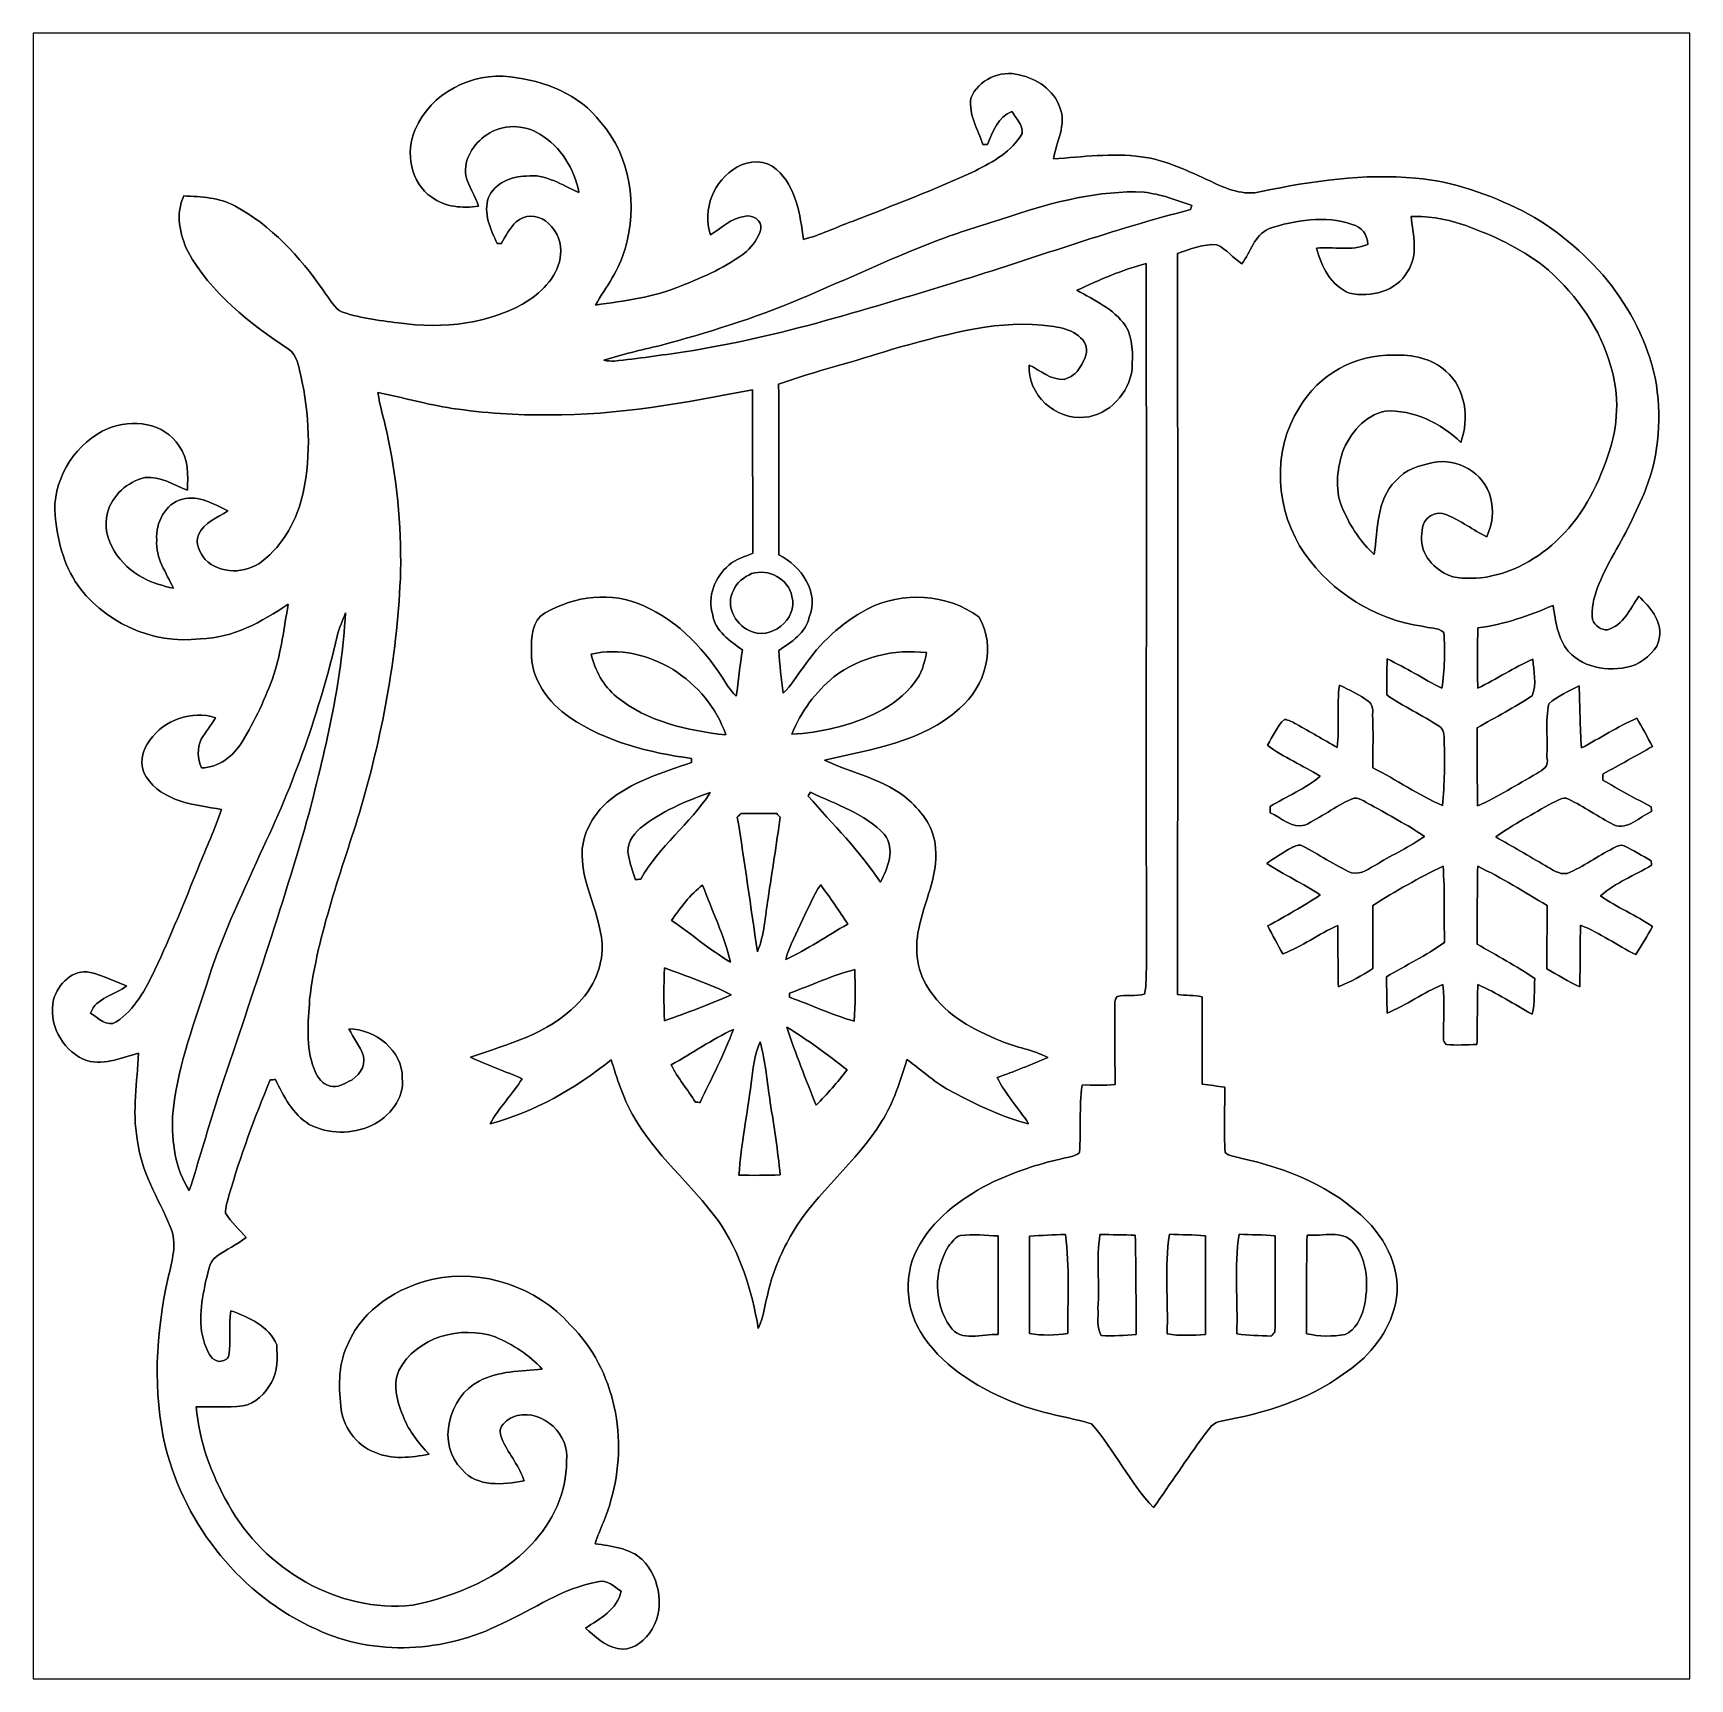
# Model space of a CAD drawing. Header units: centimetres. Extents: x -16.8 to 16.8, y -16.7 to 16.7.
import ezdxf

# ---------------------------------------------------------------- set-up
doc = ezdxf.new("R2010")
doc.units = ezdxf.units.CM
doc.header["$MEASUREMENT"] = 0
doc.layers.add('Layer 1', color=7, linetype='Continuous')

msp = doc.modelspace()

# ---------------------------------------------------------------- linework, layer by layer
at = {"layer": 'Layer 1', "color": 7}
for points, knots in [([(-16.77458, 16.66875), (-16.77458, 16.66875), (16.77458, 16.66875), (16.77458, 16.66875), (16.77458, 16.66875), (16.77458, 16.66875), (16.77458, -16.66875), (16.77458, -16.66875), (16.77458, -16.66875), (16.77458, -16.66875), (-16.77458, -16.66875), (-16.77458, -16.66875), (-16.77458, -16.66875), (-16.77458, -16.66875), (-16.77458, 16.66875), (-16.77458, 16.66875), (-16.77458, 16.66875), (-16.77458, 16.66875), (-16.77458, 16.66875), (-16.77458, 16.66875)], [0, 0, 0, 0, 0.16666667, 0.16666667, 0.16666667, 0.16666667, 0.33333333, 0.33333333, 0.33333333, 0.33333333, 0.5, 0.5, 0.5, 0.5, 0.66666667, 0.66666667, 0.66666667, 0.66666667, 1, 1, 1, 1]), ([(2.21615, 15.35289), (2.16606, 15.02057), (2.35373, 14.71612), (2.45851, 14.41485), (2.45851, 14.41485), (2.48214, 14.41415), (2.53012, 14.41238), (2.55411, 14.41168), (2.55411, 14.41168), (2.64583, 14.67556), (2.77001, 14.96766), (3.04447, 15.08372), (3.04447, 15.08372), (3.12702, 14.94226), (3.27519, 14.81737), (3.25261, 14.63499), (3.25261, 14.63499), (3.04765, 14.27551), (2.66912, 14.06278), (2.31069, 13.88216), (2.31069, 13.88216), (1.49331, 13.5001), (0.64911, 13.17978), (-0.19191, 12.85487), (-0.19191, 12.85487), (-0.51929, 12.7314), (-0.83503, 12.57371), (-1.17651, 12.49116), (-1.17651, 12.49116), (-1.24531, 12.98751), (-1.3148, 13.55937), (-1.72297, 13.90474), (-1.72297, 13.90474), (-1.93675, 14.10688), (-2.28071, 14.10017), (-2.5213, 13.95095), (-2.5213, 13.95095), (-2.98873, 13.68848), (-3.23003, 13.09793), (-3.05788, 12.58252), (-3.05788, 12.58252), (-2.83598, 12.71341), (-2.6416, 12.92154), (-2.37631, 12.95471), (-2.37631, 12.95471), (-2.2158, 13.00939), (-2.00519, 12.86969), (-2.04011, 12.69471), (-2.04011, 12.69471), (-2.08598, 12.51973), (-2.20169, 12.36698), (-2.33151, 12.24421), (-2.33151, 12.24421), (-2.7245, 11.93447), (-3.1877, 11.73304), (-3.65019, 11.551), (-3.65019, 11.551), (-4.20158, 11.31605), (-4.80236, 11.24761), (-5.38939, 11.15942), (-5.38939, 11.15942), (-5.16784, 11.52666), (-4.90573, 11.8812), (-4.78719, 12.29924), (-4.78719, 12.29924), (-4.53319, 13.16249), (-4.66972, 14.17708), (-5.28179, 14.86147), (-5.28179, 14.86147), (-5.70653, 15.43262), (-6.42303, 15.70708), (-7.10953, 15.78257), (-7.10953, 15.78257), (-7.88705, 15.88064), (-8.7309, 15.45378), (-9.03499, 14.71754), (-9.03499, 14.71754), (-9.24137, 14.25998), (-9.13483, 13.63557), (-8.70373, 13.34452), (-8.70373, 13.34452), (-8.42998, 13.1445), (-8.08249, 13.11628), (-7.75582, 13.16461), (-7.75582, 13.16461), (-7.82602, 13.37698), (-7.9569, 13.56572), (-8.01335, 13.78267), (-8.01335, 13.78267), (-8.05991, 14.11605), (-7.85566, 14.42826), (-7.58966, 14.60923), (-7.58966, 14.60923), (-7.27745, 14.8269), (-6.82801, 14.82831), (-6.51087, 14.61982), (-6.51087, 14.61982), (-6.08965, 14.36829), (-5.81096, 13.91779), (-5.72135, 13.44083), (-5.72135, 13.44083), (-6.06531, 13.58441), (-6.39692, 13.82748), (-6.78991, 13.7728), (-6.78991, 13.7728), (-7.09119, 13.77562), (-7.42703, 13.6271), (-7.55262, 13.33994), (-7.55262, 13.33994), (-7.6648, 13.02209), (-7.51064, 12.694), (-7.37729, 12.40649), (-7.37729, 12.40649), (-7.35647, 12.40578), (-7.31485, 12.40402), (-7.29403, 12.40331), (-7.29403, 12.40331), (-7.20408, 12.55818), (-7.12329, 12.72258), (-6.99241, 12.84781), (-6.99241, 12.84781), (-6.83295, 12.99598), (-6.57013, 12.98928), (-6.39939, 12.86334), (-6.39939, 12.86334), (-6.21348, 12.72364), (-6.08118, 12.49751), (-6.0893, 12.26044), (-6.0893, 12.26044), (-6.08648, 11.84169), (-6.39269, 11.49385), (-6.71901, 11.26949), (-6.71901, 11.26949), (-7.50041, 10.7696), (-8.47654, 10.67223), (-9.37789, 10.79853), (-9.37789, 10.79853), (-9.78253, 10.85603), (-10.1981, 10.89096), (-10.57981, 11.04759), (-10.57981, 11.04759), (-10.71316, 11.16259), (-10.79535, 11.32523), (-10.90471, 11.46069), (-10.90471, 11.46069), (-11.37214, 12.14332), (-11.95493, 12.76985), (-12.68765, 13.16919), (-12.68765, 13.16919), (-13.00374, 13.33888), (-13.36957, 13.35546), (-13.72023, 13.36957), (-13.72023, 13.36957), (-13.89909, 13.01856), (-13.80455, 12.59064), (-13.64403, 12.2488), (-13.64403, 12.2488), (-13.18119, 11.40037), (-12.38885, 10.79676), (-11.60427, 10.26513), (-11.60427, 10.26513), (-11.42788, 10.14695), (-11.3986, 9.92434), (-11.35592, 9.7349), (-11.35592, 9.7349), (-11.17847, 8.95667), (-11.14249, 8.13858), (-11.30688, 7.35506), (-11.30688, 7.35506), (-11.42506, 6.82237), (-11.70199, 6.29991), (-12.14191, 5.96688), (-12.14191, 5.96688), (-12.47634, 5.7083), (-12.98328, 5.7083), (-13.29302, 6.00392), (-13.29302, 6.00392), (-13.39638, 6.14327), (-13.50363, 6.3313), (-13.4239, 6.50699), (-13.4239, 6.50699), (-13.32089, 6.7564), (-13.0429, 6.85059), (-12.83229, 6.98994), (-12.83229, 6.98994), (-13.11875, 7.12787), (-13.42037, 7.31767), (-13.75304, 7.22771), (-13.75304, 7.22771), (-14.10194, 7.14269), (-14.29773, 6.74194), (-14.27057, 6.40256), (-14.27057, 6.40256), (-14.30196, 6.03356), (-14.07548, 5.73864), (-13.93331, 5.42255), (-13.93331, 5.42255), (-14.14498, 5.46876), (-14.35453, 5.53297), (-14.5482, 5.63139), (-14.5482, 5.63139), (-15.00858, 5.88045), (-15.40828, 6.40151), (-15.27175, 6.95149), (-15.27175, 6.95149), (-15.17333, 7.30462), (-14.8657, 7.58261), (-14.51222, 7.66692), (-14.51222, 7.66692), (-14.20001, 7.69655), (-13.92873, 7.51875), (-13.65144, 7.40833), (-13.65144, 7.40833), (-13.63345, 7.71419), (-13.62534, 8.04616), (-13.81619, 8.30474), (-13.81619, 8.30474), (-14.11252, 8.77852), (-14.77222, 8.86142), (-15.25799, 8.66281), (-15.25799, 8.66281), (-15.88876, 8.38024), (-16.34525, 7.7029), (-16.33573, 7.00687), (-16.33573, 7.00687), (-16.3008, 6.50487), (-16.19285, 5.99369), (-15.92121, 5.56331), (-15.92121, 5.56331), (-15.38252, 4.73992), (-14.36335, 4.27919), (-13.38827, 4.39773), (-13.38827, 4.39773), (-12.72893, 4.41254), (-12.14508, 4.74627), (-11.60956, 5.0987), (-11.60956, 5.0987), (-11.69529, 4.6228), (-11.74926, 4.13844), (-11.89814, 3.6763), (-11.89814, 3.6763), (-12.06394, 3.20005), (-12.28408, 2.74355), (-12.54231, 2.31105), (-12.54231, 2.31105), (-12.71764, 2.02353), (-13.01468, 1.79211), (-13.36252, 1.78435), (-13.36252, 1.78435), (-13.4433, 1.96709), (-13.45741, 2.18087), (-13.36957, 2.36502), (-13.36957, 2.36502), (-13.28279, 2.51707), (-13.16673, 2.65007), (-13.07853, 2.80141), (-13.07853, 2.80141), (-13.55831, 2.95593), (-14.12663, 2.76296), (-14.4085, 2.34421), (-14.4085, 2.34421), (-14.56902, 2.14136), (-14.64522, 1.83021), (-14.48435, 1.60443), (-14.48435, 1.60443), (-14.16191, 1.09396), (-13.49798, 1.03681), (-12.96106, 0.94474), (-12.96106, 0.94474), (-13.08982, 0.54434), (-13.27009, 0.16334), (-13.42566, -0.22684), (-13.42566, -0.22684), (-13.70789, -0.92569), (-13.99046, -1.62525), (-14.30902, -2.30858), (-14.30902, -2.30858), (-14.50199, -2.70051), (-14.7133, -3.11503), (-15.09113, -3.36021), (-15.09113, -3.36021), (-15.27986, -3.48192), (-15.46154, -3.26813), (-15.61289, -3.18523), (-15.61289, -3.18523), (-15.49435, -2.86138), (-15.12111, -2.82399), (-14.88087, -2.62784), (-14.88087, -2.62784), (-15.12711, -2.54071), (-15.361, -2.41441), (-15.61677, -2.35726), (-15.61677, -2.35726), (-15.96884, -2.28529), (-16.26658, -2.59292), (-16.36078, -2.90477), (-16.36078, -2.90477), (-16.47225, -3.38596), (-16.20203, -3.90948), (-15.75858, -4.11551), (-15.75858, -4.11551), (-15.39169, -4.27919), (-15.00329, -4.08093), (-14.64275, -3.99697), (-14.64275, -3.99697), (-14.66391, -4.57659), (-14.77328, -5.15902), (-14.66568, -5.73828), (-14.66568, -5.73828), (-14.60429, -6.37928), (-14.23811, -6.92644), (-14.00034, -7.50782), (-14.00034, -7.50782), (-13.84829, -7.84366), (-13.964, -8.20244), (-14.03879, -8.54004), (-14.03879, -8.54004), (-14.29385, -9.6647), (-14.35418, -10.84756), (-14.09347, -11.97716), (-14.09347, -11.97716), (-13.68284, -13.57242), (-12.55748, -14.99411), (-11.03877, -15.66333), (-11.03877, -15.66333), (-9.85696, -16.21931), (-8.43209, -16.13535), (-7.27957, -15.54692), (-7.27957, -15.54692), (-6.63575, -15.26046), (-6.04485, -14.82725), (-5.34, -14.7006), (-5.34, -14.7006), (-5.14738, -14.65086), (-5.01156, -14.80044), (-4.86904, -14.89428), (-4.86904, -14.89428), (-4.9463, -15.27104), (-5.29696, -15.45131), (-5.59188, -15.64146), (-5.59188, -15.64146), (-5.39574, -15.80303), (-5.20136, -15.99953), (-4.94418, -16.05562), (-4.94418, -16.05562), (-4.68771, -16.10819), (-4.43406, -15.95049), (-4.29507, -15.74377), (-4.29507, -15.74377), (-3.96558, -15.30385), (-4.06294, -14.62969), (-4.44394, -14.25187), (-4.44394, -14.25187), (-4.70359, -14.0141), (-5.06413, -13.97741), (-5.39609, -13.93296), (-5.39609, -13.93296), (-5.29872, -13.63521), (-5.14914, -13.35687), (-5.07506, -13.05172), (-5.07506, -13.05172), (-4.71911, -11.83499), (-4.97734, -10.40377), (-5.89739, -9.49607), (-5.89739, -9.49607), (-6.57825, -8.72949), (-7.67045, -8.35907), (-8.67657, -8.57038), (-8.67657, -8.57038), (-9.38883, -8.73513), (-10.08733, -9.1694), (-10.38825, -9.86084), (-10.38825, -9.86084), (-10.59603, -10.25172), (-10.58792, -10.71351), (-10.54629, -11.14249), (-10.54629, -11.14249), (-10.51066, -11.54677), (-10.24114, -11.932), (-9.85838, -12.07841), (-9.85838, -12.07841), (-9.5123, -12.23751), (-9.11895, -12.18142), (-8.7563, -12.11933), (-8.7563, -12.11933), (-8.96197, -11.8999), (-9.15882, -11.6646), (-9.26677, -11.38061), (-9.26677, -11.38061), (-9.39906, -11.08816), (-9.50101, -10.73291), (-9.36907, -10.42317), (-9.36907, -10.42317), (-9.01241, -9.74055), (-8.11318, -9.49678), (-7.41539, -9.74302), (-7.41539, -9.74302), (-7.06332, -9.89894), (-6.72253, -10.1032), (-6.46606, -10.39566), (-6.46606, -10.39566), (-6.89504, -10.43481), (-7.35259, -10.43129), (-7.74488, -10.63554), (-7.74488, -10.63554), (-8.36119, -10.95904), (-8.61448, -11.91754), (-8.0899, -12.42942), (-8.0899, -12.42942), (-7.77699, -12.79631), (-7.25699, -12.73281), (-6.83436, -12.6552), (-6.83436, -12.6552), (-6.92714, -12.36345), (-7.12964, -12.12533), (-7.26546, -11.8551), (-7.26546, -11.8551), (-7.30426, -11.76126), (-7.34483, -11.6459), (-7.28804, -11.551), (-7.28804, -11.551), (-7.21607, -11.43952), (-7.09683, -11.36438), (-6.96877, -11.33546), (-6.96877, -11.33546), (-6.44666, -11.21128), (-5.89598, -11.73021), (-5.97641, -12.25938), (-5.97641, -12.25938), (-5.96089, -12.89403), (-6.25793, -13.49763), (-6.68726, -13.95024), (-6.68726, -13.95024), (-7.31661, -14.62722), (-8.20455, -14.99411), (-9.09496, -15.17579), (-9.09496, -15.17579), (-10.60344, -15.33984), (-12.10381, -14.4459), (-12.8203, -13.13603), (-12.8203, -13.13603), (-13.16214, -12.52714), (-13.41755, -11.85686), (-13.47223, -11.15624), (-13.47223, -11.15624), (-13.15791, -11.15483), (-12.84252, -11.17494), (-12.52926, -11.14037), (-12.52926, -11.14037), (-12.26785, -11.09909), (-12.07311, -10.88355), (-11.94964, -10.66412), (-11.94964, -10.66412), (-11.811, -10.43834), (-11.82934, -10.15577), (-11.84169, -9.90283), (-11.84169, -9.90283), (-12.00115, -9.51265), (-12.40614, -9.34685), (-12.77161, -9.21103), (-12.77161, -9.21103), (-12.81571, -9.51195), (-12.76914, -9.81816), (-12.81395, -10.11943), (-12.81395, -10.11943), (-12.82594, -10.20516), (-12.92684, -10.23091), (-12.99986, -10.23761), (-12.99986, -10.23761), (-13.14485, -10.22385), (-13.23269, -10.08309), (-13.27009, -9.95609), (-13.27009, -9.95609), (-13.45671, -9.53311), (-13.36993, -9.06004), (-13.28208, -8.62506), (-13.28208, -8.62506), (-13.22246, -8.45326), (-13.22776, -8.21972), (-13.05878, -8.11071), (-13.05878, -8.11071), (-12.86228, -7.97736), (-12.65096, -7.86659), (-12.45799, -7.7276), (-12.45799, -7.7276), (-12.60052, -7.56708), (-12.76315, -7.42033), (-12.87604, -7.23653), (-12.87604, -7.23653), (-12.88944, -7.11341), (-12.83088, -6.99347), (-12.8083, -6.87599), (-12.8083, -6.87599), (-12.58006, -6.07942), (-12.29254, -5.30154), (-11.97328, -4.53743), (-11.97328, -4.53743), (-11.94682, -4.53496), (-11.89426, -4.53002), (-11.86815, -4.5272), (-11.86815, -4.5272), (-11.70234, -4.86692), (-11.51502, -5.22746), (-11.18729, -5.4356), (-11.18729, -5.4356), (-10.80029, -5.64127), (-10.31663, -5.63845), (-9.91941, -5.46135), (-9.91941, -5.46135), (-9.56557, -5.28038), (-9.24948, -4.92019), (-9.30028, -4.49897), (-9.30028, -4.49897), (-9.28405, -3.93735), (-9.85097, -3.50979), (-10.38049, -3.50132), (-10.38049, -3.50132), (-10.28771, -3.68759), (-10.15153, -3.85233), (-10.08627, -4.05165), (-10.08627, -4.05165), (-10.02806, -4.27849), (-10.19634, -4.47922), (-10.38719, -4.57059), (-10.38719, -4.57059), (-10.51489, -4.63303), (-10.67294, -4.72087), (-10.81405, -4.64044), (-10.81405, -4.64044), (-10.95939, -4.58929), (-11.03665, -4.44782), (-11.08251, -4.3113), (-11.08251, -4.3113), (-11.26878, -3.86644), (-11.19823, -3.37185), (-11.17671, -2.90477), (-11.17671, -2.90477), (-11.01372, -1.56175), (-10.52195, -0.2921), (-10.13001, 0.99519), (-10.13001, 0.99519), (-9.68058, 2.54741), (-9.38989, 4.15043), (-9.33238, 5.76756), (-9.33238, 5.76756), (-9.3218, 6.71548), (-9.40964, 7.66657), (-9.61249, 8.59331), (-9.61249, 8.59331), (-9.67246, 8.85896), (-9.75924, 9.11966), (-9.79099, 9.3913), (-9.79099, 9.3913), (-9.28934, 9.28546), (-8.7951, 9.14541), (-8.28781, 9.06815), (-8.28781, 9.06815), (-7.64046, 8.97502), (-6.98712, 8.9214), (-6.33236, 8.93939), (-6.33236, 8.93939), (-4.93959, 8.92069), (-3.56729, 9.18281), (-2.20592, 9.44316), (-2.20592, 9.44316), (-2.20768, 8.33931), (-2.20204, 7.23512), (-2.19851, 6.13163), (-2.19851, 6.13163), (-2.36573, 6.06531), (-2.5467, 6.01521), (-2.68429, 5.89386), (-2.68429, 5.89386), (-2.96721, 5.65468), (-3.13231, 5.2511), (-3.01272, 4.88668), (-3.01272, 4.88668), (-2.96369, 4.55366), (-2.66665, 4.35786), (-2.413, 4.17795), (-2.413, 4.17795), (-2.46415, 3.86503), (-2.48356, 3.54789), (-2.53929, 3.23568), (-2.53929, 3.23568), (-2.61161, 3.31011), (-2.67688, 3.39161), (-2.73156, 3.4798), (-2.73156, 3.4798), (-3.13902, 4.14302), (-3.69111, 4.76144), (-4.42031, 5.07118), (-4.42031, 5.07118), (-5.05143, 5.36399), (-5.81589, 5.27121), (-6.40539, 4.92301), (-6.40539, 4.92301), (-6.68338, 4.77837), (-6.68408, 4.41607), (-6.68514, 4.14443), (-6.68514, 4.14443), (-6.70172, 3.59234), (-6.34541, 3.10586), (-5.90762, 2.80599), (-5.90762, 2.80599), (-5.17737, 2.31316), (-4.30354, 2.09021), (-3.44029, 1.97767), (-3.44029, 1.97767), (-3.44099, 1.95651), (-3.44241, 1.91452), (-3.44311, 1.89336), (-3.44311, 1.89336), (-4.03789, 1.69157), (-4.65984, 1.50566), (-5.14844, 1.09149), (-5.14844, 1.09149), (-5.4162, 0.84914), (-5.61269, 0.51647), (-5.65468, 0.15416), (-5.65468, 0.15416), (-5.71041, -0.56656), (-5.24051, -1.19556), (-5.25145, -1.91135), (-5.25145, -1.91135), (-5.27579, -2.33045), (-5.46347, -2.72838), (-5.7718, -3.01237), (-5.7718, -3.01237), (-6.34612, -3.60539), (-7.16633, -3.81141), (-7.91704, -4.07811), (-7.91704, -4.07811), (-7.57731, -4.24074), (-7.21819, -4.35822), (-6.87388, -4.51062), (-6.87388, -4.51062), (-7.06438, -4.83235), (-7.34342, -5.09305), (-7.51981, -5.42361), (-7.51981, -5.42361), (-6.61952, -5.17701), (-5.78838, -4.71734), (-5.06906, -4.12574), (-5.06906, -4.12574), (-4.95194, -4.50603), (-4.83164, -4.88915), (-4.63621, -5.23804), (-4.63621, -5.23804), (-4.18606, -6.0512), (-3.44558, -6.63893), (-2.90548, -7.3854), (-2.90548, -7.3854), (-2.44793, -8.02993), (-2.22497, -8.79969), (-2.08915, -9.5691), (-2.08915, -9.5691), (-1.97591, -9.32815), (-1.95404, -9.05722), (-1.88136, -8.80428), (-1.88136, -8.80428), (-1.78576, -8.39117), (-1.61078, -7.99959), (-1.39735, -7.63482), (-1.39735, -7.63482), (-0.90311, -6.80014), (-0.09701, -6.20818), (0.40746, -5.38127), (0.40746, -5.38127), (0.64841, -4.99463), (0.78669, -4.55577), (0.9211, -4.12432), (0.9211, -4.12432), (1.23119, -4.34375), (1.50566, -4.61292), (1.85032, -4.78331), (1.85032, -4.78331), (2.33715, -5.04613), (2.84515, -5.28955), (3.38455, -5.42361), (3.38455, -5.42361), (3.17747, -5.10822), (2.91465, -4.82706), (2.74602, -4.48733), (2.74602, -4.48733), (3.09527, -4.36951), (3.43359, -4.22346), (3.77472, -4.08481), (3.77472, -4.08481), (3.47557, -3.92042), (3.12702, -3.88197), (2.81587, -3.7465), (2.81587, -3.7465), (2.27824, -3.52037), (1.72085, -3.23815), (1.39241, -2.73473), (1.39241, -2.73473), (1.12995, -2.37808), (1.06257, -1.90535), (1.15993, -1.47814), (1.15993, -1.47814), (1.26012, -0.92992), (1.55822, -0.41381), (1.49648, 0.15804), (1.49648, 0.15804), (1.48802, 0.54681), (1.23472, 0.88371), (0.95814, 1.13312), (0.95814, 1.13312), (0.47272, 1.55646), (-0.18062, 1.67111), (-0.74754, 1.94028), (-0.74754, 1.94028), (0.20003, 2.15794), (1.23684, 2.30999), (1.9872, 2.98697), (1.9872, 2.98697), (2.50472, 3.42794), (2.74108, 4.23898), (2.37561, 4.84505), (2.37561, 4.84505), (1.73073, 5.31566), (0.82127, 5.36751), (0.11536, 5.00204), (0.11536, 5.00204), (-0.40534, 4.72475), (-0.84596, 4.31024), (-1.17757, 3.82482), (-1.17757, 3.82482), (-1.30986, 3.64772), (-1.41746, 3.44911), (-1.58291, 3.29953), (-1.58291, 3.29953), (-1.62489, 3.58669), (-1.65488, 3.87526), (-1.67428, 4.16454), (-1.67428, 4.16454), (-1.41781, 4.33388), (-1.13206, 4.51661), (-1.05657, 4.83694), (-1.05657, 4.83694), (-0.84737, 5.34776), (-1.22343, 5.87199), (-1.67181, 6.09917), (-1.67181, 6.09917), (-1.68169, 7.25135), (-1.67111, 8.40352), (-1.67816, 9.55569), (-1.67816, 9.55569), (-0.92851, 9.82733), (-0.14993, 10.00831), (0.60572, 10.26195), (0.60572, 10.26195), (1.59914, 10.5283), (2.61549, 10.84933), (3.65689, 10.75619), (3.65689, 10.75619), (3.95817, 10.72021), (4.33211, 10.6874), (4.5152, 10.40412), (4.5152, 10.40412), (4.62351, 10.23902), (4.5145, 10.04182), (4.42454, 9.89683), (4.42454, 9.89683), (4.36033, 9.7723), (4.23263, 9.69751), (4.10527, 9.65094), (4.10527, 9.65094), (3.83293, 9.63965), (3.62585, 9.83227), (3.39584, 9.94481), (3.39584, 9.94481), (3.35597, 9.34614), (3.93206, 8.82368), (4.51873, 8.88647), (4.51873, 8.88647), (5.01791, 8.92986), (5.41867, 9.38036), (5.4804, 9.86402), (5.4804, 9.86402), (5.49028, 10.15718), (5.50898, 10.48314), (5.34317, 10.74173), (5.34317, 10.74173), (5.1054, 11.08569), (4.71417, 11.2589), (4.36245, 11.45857), (4.36245, 11.45857), (4.81365, 11.67342), (5.27897, 11.87274), (5.76298, 12.00009), (5.76298, 12.00009), (5.77638, 7.26511), (5.76086, 2.52977), (5.77074, -2.20521), (5.77074, -2.20521), (5.76051, -2.40206), (5.77744, -2.60562), (5.73017, -2.79894), (5.73017, -2.79894), (5.54919, -2.84515), (5.35658, -2.80282), (5.17596, -2.84692), (5.17596, -2.84692), (5.13362, -2.89172), (5.13327, -2.95628), (5.13009, -3.01413), (5.13009, -3.01413), (5.12198, -3.55212), (5.13609, -4.09046), (5.13468, -4.6288), (5.13468, -4.6288), (4.91278, -4.6549), (4.68806, -4.63515), (4.46581, -4.63903), (4.46581, -4.63903), (4.40902, -5.09341), (4.44041, -5.55272), (4.41784, -6.00922), (4.41784, -6.00922), (4.30953, -6.10376), (4.14831, -6.09424), (4.02026, -6.14292), (4.02026, -6.14292), (3.55671, -6.2417), (3.10938, -6.40362), (2.67723, -6.59553), (2.67723, -6.59553), (2.09338, -6.89116), (1.52188, -7.27639), (1.18921, -7.85707), (1.18921, -7.85707), (0.82832, -8.42786), (0.87736, -9.19868), (1.25977, -9.7469), (1.25977, -9.7469), (1.71626, -10.39566), (2.42782, -10.81581), (3.15701, -11.09557), (3.15701, -11.09557), (3.64067, -11.29136), (4.16278, -11.35839), (4.65984, -11.50126), (4.65984, -11.50126), (5.12586, -12.03007), (5.42502, -12.69047), (5.91573, -13.20024), (5.91573, -13.20024), (6.25651, -12.71235), (6.58671, -12.21634), (6.93667, -11.7348), (6.93667, -11.7348), (7.02945, -11.6145), (7.1187, -11.46528), (7.28345, -11.44693), (7.28345, -11.44693), (8.15375, -11.28748), (9.03252, -11.02642), (9.75536, -10.49796), (9.75536, -10.49796), (10.22562, -10.1914), (10.62108, -9.73808), (10.78195, -9.19374), (10.78195, -9.19374), (10.98479, -8.55133), (10.70081, -7.8553), (10.24114, -7.39775), (10.24114, -7.39775), (9.55604, -6.70066), (8.61448, -6.32636), (7.67609, -6.11928), (7.67609, -6.11928), (7.56991, -6.08683), (7.45243, -6.07766), (7.36353, -6.00922), (7.36353, -6.00922), (7.33566, -5.56895), (7.35859, -5.12692), (7.35824, -4.68595), (7.35824, -4.68595), (7.20549, -4.66055), (7.05097, -4.64114), (6.89892, -4.62033), (6.89892, -4.62033), (6.89469, -4.03084), (6.89751, -3.4417), (6.89822, -2.85256), (6.89822, -2.85256), (6.73276, -2.82258), (6.56484, -2.82046), (6.39798, -2.80811), (6.39798, -2.80811), (6.4075, 2.19534), (6.40292, 7.19878), (6.40045, 12.20223), (6.40045, 12.20223), (6.65656, 12.29184), (6.92044, 12.40578), (7.19737, 12.38109), (7.19737, 12.38109), (7.38999, 12.29042), (7.5244, 12.11227), (7.70361, 11.99833), (7.70361, 11.99833), (7.88, 12.23645), (7.9562, 12.56841), (8.24265, 12.70706), (8.24265, 12.70706), (8.78064, 12.88097), (9.38742, 12.98257), (9.93563, 12.79525), (9.93563, 12.79525), (10.12649, 12.7448), (10.24855, 12.59311), (10.25031, 12.39026), (10.25031, 12.39026), (9.92223, 12.24492), (9.55569, 12.34722), (9.21209, 12.31336), (9.21209, 12.31336), (9.3151, 11.94576), (9.5063, 11.54959), (9.88377, 11.40001), (9.88377, 11.40001), (10.30464, 11.31041), (10.83557, 11.43494), (11.05606, 11.83852), (11.05606, 11.83852), (11.28254, 12.16977), (11.16965, 12.5857), (11.12908, 12.95435), (11.12908, 12.95435), (11.50549, 12.96741), (11.88191, 12.8972), (12.23539, 12.76914), (12.23539, 12.76914), (12.78925, 12.57371), (13.32724, 12.31724), (13.79714, 11.96164), (13.79714, 11.96164), (14.40039, 11.45787), (14.89816, 10.80523), (15.13064, 10.04746), (15.13064, 10.04746), (15.34231, 9.46538), (15.3416, 8.81733), (15.15674, 8.22819), (15.15674, 8.22819), (14.94084, 7.58049), (14.6491, 6.93314), (14.14568, 6.45689), (14.14568, 6.45689), (13.71812, 6.01839), (13.1505, 5.70936), (12.53984, 5.63351), (12.53984, 5.63351), (12.29325, 5.62998), (12.01879, 5.59223), (11.79971, 5.73123), (11.79971, 5.73123), (11.49279, 5.8928), (11.26631, 6.2424), (11.35697, 6.59941), (11.35697, 6.59941), (11.36156, 6.84107), (11.62403, 7.02381), (11.85333, 6.90845), (11.85333, 6.90845), (12.13802, 6.79379), (12.38673, 6.60224), (12.66049, 6.46218), (12.66049, 6.46218), (12.77444, 6.71407), (12.81289, 7.00123), (12.73669, 7.27004), (12.73669, 7.27004), (12.61286, 7.76076), (12.06359, 8.07297), (11.5764, 7.96925), (11.5764, 7.96925), (11.29877, 7.91316), (11.00279, 7.82779), (10.81722, 7.59742), (10.81722, 7.59742), (10.42247, 7.21113), (10.4581, 6.60894), (10.38472, 6.10552), (10.38472, 6.10552), (10.11132, 6.35353), (9.90353, 6.66997), (9.75642, 7.00687), (9.75642, 7.00687), (9.57792, 7.36953), (9.62554, 7.80521), (9.74019, 8.17915), (9.74019, 8.17915), (9.88907, 8.55839), (10.18681, 8.92351), (10.60132, 9.01277), (10.60132, 9.01277), (11.17494, 9.04699), (11.73233, 8.77041), (12.13732, 8.37812), (12.13732, 8.37812), (12.31124, 8.86037), (12.23433, 9.47491), (11.83464, 9.82416), (11.83464, 9.82416), (11.54853, 10.0778), (11.15095, 10.16317), (10.77736, 10.14448), (10.77736, 10.14448), (10.01148, 10.17199), (9.24877, 9.75184), (8.8713, 9.08403), (8.8713, 9.08403), (8.29204, 8.19961), (8.38341, 6.97371), (8.97819, 6.12069), (8.97819, 6.12069), (9.52571, 5.33541), (10.40589, 4.79213), (11.35345, 4.6542), (11.35345, 4.6542), (11.4935, 4.60587), (11.67941, 4.63797), (11.79407, 4.52579), (11.79407, 4.52579), (11.82017, 4.14973), (11.805, 3.77049), (11.7542, 3.3969), (11.7542, 3.3969), (11.3792, 3.58599), (11.02642, 3.81564), (10.64472, 3.99062), (10.64472, 3.99062), (10.63978, 3.74826), (10.6366, 3.50591), (10.63484, 3.26319), (10.63484, 3.26319), (10.97597, 3.03001), (11.34957, 2.8515), (11.69776, 2.62961), (11.69776, 2.62961), (11.79512, 2.57528), (11.79971, 2.44334), (11.79724, 2.34668), (11.79724, 2.34668), (11.81664, 1.90465), (11.805, 1.46121), (11.76761, 1.02023), (11.76761, 1.02023), (11.27372, 1.23155), (10.83522, 1.54728), (10.35579, 1.78576), (10.35579, 1.78576), (10.35614, 2.14912), (10.36461, 2.51284), (10.35015, 2.87584), (10.35015, 2.87584), (10.36426, 2.97074), (10.34591, 3.08046), (10.26266, 3.13549), (10.26266, 3.13549), (10.08133, 3.26708), (9.8806, 3.36726), (9.67811, 3.46075), (9.67811, 3.46075), (9.61849, 3.042), (9.68234, 2.61655), (9.63471, 2.1971), (9.63471, 2.1971), (9.36061, 2.35903), (9.08262, 2.51354), (8.80604, 2.67088), (8.80604, 2.67088), (8.73019, 2.7118), (8.65329, 2.76084), (8.56474, 2.76542), (8.56474, 2.76542), (8.40458, 2.62678), (8.33014, 2.41864), (8.22078, 2.2419), (8.22078, 2.2419), (8.55451, 1.99708), (8.93868, 1.83374), (9.28934, 1.61537), (9.28934, 1.61537), (8.98454, 1.35996), (8.61095, 1.20685), (8.27264, 1.0033), (8.27264, 1.0033), (8.2737, 0.95956), (8.27511, 0.91581), (8.27687, 0.87171), (8.27687, 0.87171), (8.5023, 0.78246), (8.71326, 0.54434), (8.97431, 0.62477), (8.97431, 0.62477), (9.30063, 0.78105), (9.59273, 1.00259), (9.92187, 1.15358), (9.92187, 1.15358), (10.06299, 1.22626), (10.19104, 1.08479), (10.31628, 1.03858), (10.31628, 1.03858), (10.67611, 0.82303), (11.05323, 0.63535), (11.40001, 0.39758), (11.40001, 0.39758), (11.10262, 0.18486), (10.76607, 0.03457), (10.45563, -0.15699), (10.45563, -0.15699), (10.29017, -0.24201), (10.12402, -0.38806), (9.92329, -0.33973), (9.92329, -0.33973), (9.57404, -0.18909), (9.26289, 0.03457), (8.92528, 0.20779), (8.92528, 0.20779), (8.85613, 0.2413), (8.78205, 0.20179), (8.71926, 0.17321), (8.71926, 0.17321), (8.5404, 0.07902), (8.37494, -0.03881), (8.20632, -0.14887), (8.20632, -0.14887), (8.55451, -0.38418), (8.94151, -0.55421), (9.29005, -0.78987), (9.29005, -0.78987), (8.94715, -1.01671), (8.58696, -1.21708), (8.22678, -1.41499), (8.22678, -1.41499), (8.32167, -1.60761), (8.4268, -1.79529), (8.53193, -1.98332), (8.53193, -1.98332), (8.92528, -1.83656), (9.2583, -1.57198), (9.64353, -1.40794), (9.64353, -1.40794), (9.64988, -1.8228), (9.64777, -2.23732), (9.65659, -2.65218), (9.65659, -2.65218), (9.90106, -2.55129), (10.13319, -2.42323), (10.35509, -2.27965), (10.35509, -2.27965), (10.35297, -1.85349), (10.35403, -1.42734), (10.35297, -1.00189), (10.35297, -1.00189), (10.81299, -0.71261), (11.28677, -0.44097), (11.77643, -0.20532), (11.77643, -0.20532), (11.81559, -0.72037), (11.79618, -1.2379), (11.80465, -1.75401), (11.80465, -1.75401), (11.43176, -2.01471), (11.02254, -2.21544), (10.63131, -2.44581), (10.63131, -2.44581), (10.63484, -2.69169), (10.63942, -2.93758), (10.64507, -3.18382), (10.64507, -3.18382), (11.03665, -3.02295), (11.37779, -2.76084), (11.77219, -2.60526), (11.77219, -2.60526), (11.81559, -2.96827), (11.7796, -3.33516), (11.78313, -3.69993), (11.78313, -3.69993), (11.77996, -3.74685), (11.80641, -3.78954), (11.8424, -3.81847), (11.8424, -3.81847), (12.04736, -3.8414), (12.2555, -3.82023), (12.46258, -3.82094), (12.46258, -3.82094), (12.47246, -3.41489), (12.47034, -3.00884), (12.47951, -2.60315), (12.47951, -2.60315), (12.86581, -2.76825), (13.21435, -3.00708), (13.58441, -3.20463), (13.58441, -3.20463), (13.63592, -2.96757), (13.61863, -2.72309), (13.63416, -2.4825), (13.63416, -2.4825), (13.26127, -2.22532), (12.85875, -2.01648), (12.46964, -1.78647), (12.46964, -1.78647), (12.46999, -1.26012), (12.46858, -0.73378), (12.47775, -0.20779), (12.47775, -0.20779), (12.96317, -0.44027), (13.42072, -0.72778), (13.88286, -1.00259), (13.88286, -1.00259), (13.88181, -1.4291), (13.88145, -1.85561), (13.87934, -2.28247), (13.87934, -2.28247), (14.09665, -2.41265), (14.31466, -2.54494), (14.54679, -2.64901), (14.54679, -2.64901), (14.55349, -2.23379), (14.55138, -1.81857), (14.55949, -1.4037), (14.55949, -1.4037), (14.95672, -1.55258), (15.29715, -1.81575), (15.67956, -1.99602), (15.67956, -1.99602), (15.79915, -1.8101), (15.91381, -1.62137), (16.01893, -1.42699), (16.01893, -1.42699), (15.6785, -1.20297), (15.30209, -1.03964), (14.96624, -0.80963), (14.96624, -0.80963), (15.26469, -0.53975), (15.65522, -0.39335), (15.99882, -0.18838), (15.99882, -0.18838), (15.99706, -0.16581), (15.99353, -0.12065), (15.99177, -0.09807), (15.99177, -0.09807), (15.81009, 0.00494), (15.63264, 0.11642), (15.44249, 0.20285), (15.44249, 0.20285), (15.36841, 0.24412), (15.28798, 0.19191), (15.22307, 0.15946), (15.22307, 0.15946), (14.9098, -0.006), (14.62052, -0.21625), (14.29173, -0.35172), (14.29173, -0.35172), (14.12064, -0.38453), (13.98517, -0.26705), (13.84512, -0.19544), (13.84512, -0.19544), (13.51456, 0.00423), (13.17731, 0.19191), (12.84393, 0.38629), (12.84393, 0.38629), (13.208, 0.64382), (13.60029, 0.8576), (13.98976, 1.07386), (13.98976, 1.07386), (14.08783, 1.11795), (14.20072, 1.21214), (14.31396, 1.15429), (14.31396, 1.15429), (14.63111, 0.99871), (14.92215, 0.7941), (15.23541, 0.63077), (15.23541, 0.63077), (15.52222, 0.51576), (15.75506, 0.79834), (16.00024, 0.90135), (16.00024, 0.90135), (15.99812, 0.92534), (15.99389, 0.97296), (15.99177, 0.9966), (15.99177, 0.9966), (15.66086, 1.17016), (15.33313, 1.34902), (15.01069, 1.53705), (15.01069, 1.53705), (15.01211, 1.58009), (15.01352, 1.62348), (15.01599, 1.66617), (15.01599, 1.66617), (15.35289, 1.84256), (15.68344, 2.03094), (16.01505, 2.21686), (16.01505, 2.21686), (15.91839, 2.41265), (15.80656, 2.60032), (15.70284, 2.79153), (15.70284, 2.79153), (15.31302, 2.6222), (14.95601, 2.3876), (14.58136, 2.18899), (14.58136, 2.18899), (14.54185, 2.60738), (14.55491, 3.02895), (14.52986, 3.44805), (14.52986, 3.44805), (14.31925, 3.34081), (14.09771, 3.23956), (13.91849, 3.08575), (13.91849, 3.08575), (13.84441, 2.7305), (13.90262, 2.35479), (13.87616, 1.99214), (13.87616, 1.99214), (13.93719, 1.82351), (13.79008, 1.73496), (13.67437, 1.66899), (13.67437, 1.66899), (13.27503, 1.45133), (12.89544, 1.19451), (12.47563, 1.01671), (12.47563, 1.01671), (12.46611, 1.54305), (12.47105, 2.06904), (12.47034, 2.59539), (12.47034, 2.59539), (12.83864, 2.81587), (13.22776, 3.00284), (13.58159, 3.24697), (13.58159, 3.24697), (13.67825, 3.47945), (13.6084, 3.74403), (13.595, 3.98745), (13.595, 3.98745), (13.21117, 3.81741), (12.86157, 3.58246), (12.48339, 3.40219), (12.48339, 3.40219), (12.46434, 3.80788), (12.47034, 4.21464), (12.48163, 4.62033), (12.48163, 4.62033), (13.01362, 4.68559), (13.51597, 4.86833), (14.00669, 5.07577), (14.00669, 5.07577), (14.05714, 4.75615), (14.09594, 4.40937), (14.31078, 4.15078), (14.31078, 4.15078), (14.64204, 3.77507), (15.21813, 3.71299), (15.66968, 3.87526), (15.66968, 3.87526), (15.88699, 3.99344), (16.13535, 4.16913), (16.1604, 4.43936), (16.1604, 4.43936), (16.20449, 4.77273), (15.96672, 5.05107), (15.73812, 5.26027), (15.73812, 5.26027), (15.56526, 5.00345), (15.42803, 4.67677), (15.10524, 4.58294), (15.10524, 4.58294), (14.97471, 4.56671), (14.85265, 4.6736), (14.80044, 4.78437), (14.80044, 4.78437), (14.76163, 5.24016), (14.98882, 5.65644), (15.19343, 6.04696), (15.19343, 6.04696), (15.45555, 6.49323), (15.68873, 6.95642), (15.88417, 7.43585), (15.88417, 7.43585), (16.16181, 8.14705), (16.20908, 8.93692), (16.07256, 9.68446), (16.07256, 9.68446), (15.75329, 11.14743), (14.68931, 12.36945), (13.38827, 13.06901), (13.38827, 13.06901), (12.70741, 13.39956), (11.9828, 13.67155), (11.22151, 13.72729), (11.22151, 13.72729), (10.1727, 13.83312), (9.12107, 13.67261), (8.0959, 13.45953), (8.0959, 13.45953), (7.74065, 13.3664), (7.38646, 13.51421), (7.07214, 13.66802), (7.07214, 13.66802), (6.61952, 13.8744), (6.16268, 14.09841), (5.66385, 14.16544), (5.66385, 14.16544), (5.07189, 14.24446), (4.47816, 14.15909), (3.88655, 14.12381), (3.88655, 14.12381), (3.94688, 14.46389), (4.15572, 14.81596), (4.01743, 15.16451), (4.01743, 15.16451), (3.89184, 15.5194), (3.55071, 15.75082), (3.19299, 15.82173), (3.19299, 15.82173), (2.81376, 15.92968), (2.36149, 15.72295), (2.21615, 15.35289)], [0, 0, 0, 0, 0.00280112, 0.00280112, 0.00280112, 0.00280112, 0.00560224, 0.00560224, 0.00560224, 0.00560224, 0.00840336, 0.00840336, 0.00840336, 0.00840336, 0.01120448, 0.01120448, 0.01120448, 0.01120448, 0.0140056, 0.0140056, 0.0140056, 0.0140056, 0.01680672, 0.01680672, 0.01680672, 0.01680672, 0.01960784, 0.01960784, 0.01960784, 0.01960784, 0.02240896, 0.02240896, 0.02240896, 0.02240896, 0.02521008, 0.02521008, 0.02521008, 0.02521008, 0.0280112, 0.0280112, 0.0280112, 0.0280112, 0.03081232, 0.03081232, 0.03081232, 0.03081232, 0.03361345, 0.03361345, 0.03361345, 0.03361345, 0.03641457, 0.03641457, 0.03641457, 0.03641457, 0.03921569, 0.03921569, 0.03921569, 0.03921569, 0.04201681, 0.04201681, 0.04201681, 0.04201681, 0.04481793, 0.04481793, 0.04481793, 0.04481793, 0.04761905, 0.04761905, 0.04761905, 0.04761905, 0.05042017, 0.05042017, 0.05042017, 0.05042017, 0.05322129, 0.05322129, 0.05322129, 0.05322129, 0.05602241, 0.05602241, 0.05602241, 0.05602241, 0.05882353, 0.05882353, 0.05882353, 0.05882353, 0.06162465, 0.06162465, 0.06162465, 0.06162465, 0.06442577, 0.06442577, 0.06442577, 0.06442577, 0.06722689, 0.06722689, 0.06722689, 0.06722689, 0.07002801, 0.07002801, 0.07002801, 0.07002801, 0.07282913, 0.07282913, 0.07282913, 0.07282913, 0.07563025, 0.07563025, 0.07563025, 0.07563025, 0.07843137, 0.07843137, 0.07843137, 0.07843137, 0.08123249, 0.08123249, 0.08123249, 0.08123249, 0.08403361, 0.08403361, 0.08403361, 0.08403361, 0.08683473, 0.08683473, 0.08683473, 0.08683473, 0.08963585, 0.08963585, 0.08963585, 0.08963585, 0.09243697, 0.09243697, 0.09243697, 0.09243697, 0.0952381, 0.0952381, 0.0952381, 0.0952381, 0.09803922, 0.09803922, 0.09803922, 0.09803922, 0.10084034, 0.10084034, 0.10084034, 0.10084034, 0.10364146, 0.10364146, 0.10364146, 0.10364146, 0.10644258, 0.10644258, 0.10644258, 0.10644258, 0.1092437, 0.1092437, 0.1092437, 0.1092437, 0.11204482, 0.11204482, 0.11204482, 0.11204482, 0.11484594, 0.11484594, 0.11484594, 0.11484594, 0.11764706, 0.11764706, 0.11764706, 0.11764706, 0.12044818, 0.12044818, 0.12044818, 0.12044818, 0.1232493, 0.1232493, 0.1232493, 0.1232493, 0.12605042, 0.12605042, 0.12605042, 0.12605042, 0.12885154, 0.12885154, 0.12885154, 0.12885154, 0.13165266, 0.13165266, 0.13165266, 0.13165266, 0.13445378, 0.13445378, 0.13445378, 0.13445378, 0.1372549, 0.1372549, 0.1372549, 0.1372549, 0.14005602, 0.14005602, 0.14005602, 0.14005602, 0.14285714, 0.14285714, 0.14285714, 0.14285714, 0.14565826, 0.14565826, 0.14565826, 0.14565826, 0.14845938, 0.14845938, 0.14845938, 0.14845938, 0.1512605, 0.1512605, 0.1512605, 0.1512605, 0.15406162, 0.15406162, 0.15406162, 0.15406162, 0.15686275, 0.15686275, 0.15686275, 0.15686275, 0.15966387, 0.15966387, 0.15966387, 0.15966387, 0.16246499, 0.16246499, 0.16246499, 0.16246499, 0.16526611, 0.16526611, 0.16526611, 0.16526611, 0.16806723, 0.16806723, 0.16806723, 0.16806723, 0.17086835, 0.17086835, 0.17086835, 0.17086835, 0.17366947, 0.17366947, 0.17366947, 0.17366947, 0.17647059, 0.17647059, 0.17647059, 0.17647059, 0.17927171, 0.17927171, 0.17927171, 0.17927171, 0.18207283, 0.18207283, 0.18207283, 0.18207283, 0.18487395, 0.18487395, 0.18487395, 0.18487395, 0.18767507, 0.18767507, 0.18767507, 0.18767507, 0.19047619, 0.19047619, 0.19047619, 0.19047619, 0.19327731, 0.19327731, 0.19327731, 0.19327731, 0.19607843, 0.19607843, 0.19607843, 0.19607843, 0.19887955, 0.19887955, 0.19887955, 0.19887955, 0.20168067, 0.20168067, 0.20168067, 0.20168067, 0.20448179, 0.20448179, 0.20448179, 0.20448179, 0.20728291, 0.20728291, 0.20728291, 0.20728291, 0.21008403, 0.21008403, 0.21008403, 0.21008403, 0.21288515, 0.21288515, 0.21288515, 0.21288515, 0.21568627, 0.21568627, 0.21568627, 0.21568627, 0.21848739, 0.21848739, 0.21848739, 0.21848739, 0.22128852, 0.22128852, 0.22128852, 0.22128852, 0.22408964, 0.22408964, 0.22408964, 0.22408964, 0.22689076, 0.22689076, 0.22689076, 0.22689076, 0.22969188, 0.22969188, 0.22969188, 0.22969188, 0.232493, 0.232493, 0.232493, 0.232493, 0.23529412, 0.23529412, 0.23529412, 0.23529412, 0.23809524, 0.23809524, 0.23809524, 0.23809524, 0.24089636, 0.24089636, 0.24089636, 0.24089636, 0.24369748, 0.24369748, 0.24369748, 0.24369748, 0.2464986, 0.2464986, 0.2464986, 0.2464986, 0.24929972, 0.24929972, 0.24929972, 0.24929972, 0.25210084, 0.25210084, 0.25210084, 0.25210084, 0.25490196, 0.25490196, 0.25490196, 0.25490196, 0.25770308, 0.25770308, 0.25770308, 0.25770308, 0.2605042, 0.2605042, 0.2605042, 0.2605042, 0.26330532, 0.26330532, 0.26330532, 0.26330532, 0.26610644, 0.26610644, 0.26610644, 0.26610644, 0.26890756, 0.26890756, 0.26890756, 0.26890756, 0.27170868, 0.27170868, 0.27170868, 0.27170868, 0.2745098, 0.2745098, 0.2745098, 0.2745098, 0.27731092, 0.27731092, 0.27731092, 0.27731092, 0.28011204, 0.28011204, 0.28011204, 0.28011204, 0.28291317, 0.28291317, 0.28291317, 0.28291317, 0.28571429, 0.28571429, 0.28571429, 0.28571429, 0.28851541, 0.28851541, 0.28851541, 0.28851541, 0.29131653, 0.29131653, 0.29131653, 0.29131653, 0.29411765, 0.29411765, 0.29411765, 0.29411765, 0.29691877, 0.29691877, 0.29691877, 0.29691877, 0.29971989, 0.29971989, 0.29971989, 0.29971989, 0.30252101, 0.30252101, 0.30252101, 0.30252101, 0.30532213, 0.30532213, 0.30532213, 0.30532213, 0.30812325, 0.30812325, 0.30812325, 0.30812325, 0.31092437, 0.31092437, 0.31092437, 0.31092437, 0.31372549, 0.31372549, 0.31372549, 0.31372549, 0.31652661, 0.31652661, 0.31652661, 0.31652661, 0.31932773, 0.31932773, 0.31932773, 0.31932773, 0.32212885, 0.32212885, 0.32212885, 0.32212885, 0.32492997, 0.32492997, 0.32492997, 0.32492997, 0.32773109, 0.32773109, 0.32773109, 0.32773109, 0.33053221, 0.33053221, 0.33053221, 0.33053221, 0.33333333, 0.33333333, 0.33333333, 0.33333333, 0.33613445, 0.33613445, 0.33613445, 0.33613445, 0.33893557, 0.33893557, 0.33893557, 0.33893557, 0.34173669, 0.34173669, 0.34173669, 0.34173669, 0.34453782, 0.34453782, 0.34453782, 0.34453782, 0.34733894, 0.34733894, 0.34733894, 0.34733894, 0.35014006, 0.35014006, 0.35014006, 0.35014006, 0.35294118, 0.35294118, 0.35294118, 0.35294118, 0.3557423, 0.3557423, 0.3557423, 0.3557423, 0.35854342, 0.35854342, 0.35854342, 0.35854342, 0.36134454, 0.36134454, 0.36134454, 0.36134454, 0.36414566, 0.36414566, 0.36414566, 0.36414566, 0.36694678, 0.36694678, 0.36694678, 0.36694678, 0.3697479, 0.3697479, 0.3697479, 0.3697479, 0.37254902, 0.37254902, 0.37254902, 0.37254902, 0.37535014, 0.37535014, 0.37535014, 0.37535014, 0.37815126, 0.37815126, 0.37815126, 0.37815126, 0.38095238, 0.38095238, 0.38095238, 0.38095238, 0.3837535, 0.3837535, 0.3837535, 0.3837535, 0.38655462, 0.38655462, 0.38655462, 0.38655462, 0.38935574, 0.38935574, 0.38935574, 0.38935574, 0.39215686, 0.39215686, 0.39215686, 0.39215686, 0.39495798, 0.39495798, 0.39495798, 0.39495798, 0.3977591, 0.3977591, 0.3977591, 0.3977591, 0.40056022, 0.40056022, 0.40056022, 0.40056022, 0.40336134, 0.40336134, 0.40336134, 0.40336134, 0.40616246, 0.40616246, 0.40616246, 0.40616246, 0.40896359, 0.40896359, 0.40896359, 0.40896359, 0.41176471, 0.41176471, 0.41176471, 0.41176471, 0.41456583, 0.41456583, 0.41456583, 0.41456583, 0.41736695, 0.41736695, 0.41736695, 0.41736695, 0.42016807, 0.42016807, 0.42016807, 0.42016807, 0.42296919, 0.42296919, 0.42296919, 0.42296919, 0.42577031, 0.42577031, 0.42577031, 0.42577031, 0.42857143, 0.42857143, 0.42857143, 0.42857143, 0.43137255, 0.43137255, 0.43137255, 0.43137255, 0.43417367, 0.43417367, 0.43417367, 0.43417367, 0.43697479, 0.43697479, 0.43697479, 0.43697479, 0.43977591, 0.43977591, 0.43977591, 0.43977591, 0.44257703, 0.44257703, 0.44257703, 0.44257703, 0.44537815, 0.44537815, 0.44537815, 0.44537815, 0.44817927, 0.44817927, 0.44817927, 0.44817927, 0.45098039, 0.45098039, 0.45098039, 0.45098039, 0.45378151, 0.45378151, 0.45378151, 0.45378151, 0.45658263, 0.45658263, 0.45658263, 0.45658263, 0.45938375, 0.45938375, 0.45938375, 0.45938375, 0.46218487, 0.46218487, 0.46218487, 0.46218487, 0.46498599, 0.46498599, 0.46498599, 0.46498599, 0.46778711, 0.46778711, 0.46778711, 0.46778711, 0.47058824, 0.47058824, 0.47058824, 0.47058824, 0.47338936, 0.47338936, 0.47338936, 0.47338936, 0.47619048, 0.47619048, 0.47619048, 0.47619048, 0.4789916, 0.4789916, 0.4789916, 0.4789916, 0.48179272, 0.48179272, 0.48179272, 0.48179272, 0.48459384, 0.48459384, 0.48459384, 0.48459384, 0.48739496, 0.48739496, 0.48739496, 0.48739496, 0.49019608, 0.49019608, 0.49019608, 0.49019608, 0.4929972, 0.4929972, 0.4929972, 0.4929972, 0.49579832, 0.49579832, 0.49579832, 0.49579832, 0.49859944, 0.49859944, 0.49859944, 0.49859944, 0.50140056, 0.50140056, 0.50140056, 0.50140056, 0.50420168, 0.50420168, 0.50420168, 0.50420168, 0.5070028, 0.5070028, 0.5070028, 0.5070028, 0.50980392, 0.50980392, 0.50980392, 0.50980392, 0.51260504, 0.51260504, 0.51260504, 0.51260504, 0.51540616, 0.51540616, 0.51540616, 0.51540616, 0.51820728, 0.51820728, 0.51820728, 0.51820728, 0.5210084, 0.5210084, 0.5210084, 0.5210084, 0.52380952, 0.52380952, 0.52380952, 0.52380952, 0.52661064, 0.52661064, 0.52661064, 0.52661064, 0.52941176, 0.52941176, 0.52941176, 0.52941176, 0.53221289, 0.53221289, 0.53221289, 0.53221289, 0.53501401, 0.53501401, 0.53501401, 0.53501401, 0.53781513, 0.53781513, 0.53781513, 0.53781513, 0.54061625, 0.54061625, 0.54061625, 0.54061625, 0.54341737, 0.54341737, 0.54341737, 0.54341737, 0.54621849, 0.54621849, 0.54621849, 0.54621849, 0.54901961, 0.54901961, 0.54901961, 0.54901961, 0.55182073, 0.55182073, 0.55182073, 0.55182073, 0.55462185, 0.55462185, 0.55462185, 0.55462185, 0.55742297, 0.55742297, 0.55742297, 0.55742297, 0.56022409, 0.56022409, 0.56022409, 0.56022409, 0.56302521, 0.56302521, 0.56302521, 0.56302521, 0.56582633, 0.56582633, 0.56582633, 0.56582633, 0.56862745, 0.56862745, 0.56862745, 0.56862745, 0.57142857, 0.57142857, 0.57142857, 0.57142857, 0.57422969, 0.57422969, 0.57422969, 0.57422969, 0.57703081, 0.57703081, 0.57703081, 0.57703081, 0.57983193, 0.57983193, 0.57983193, 0.57983193, 0.58263305, 0.58263305, 0.58263305, 0.58263305, 0.58543417, 0.58543417, 0.58543417, 0.58543417, 0.58823529, 0.58823529, 0.58823529, 0.58823529, 0.59103641, 0.59103641, 0.59103641, 0.59103641, 0.59383754, 0.59383754, 0.59383754, 0.59383754, 0.59663866, 0.59663866, 0.59663866, 0.59663866, 0.59943978, 0.59943978, 0.59943978, 0.59943978, 0.6022409, 0.6022409, 0.6022409, 0.6022409, 0.60504202, 0.60504202, 0.60504202, 0.60504202, 0.60784314, 0.60784314, 0.60784314, 0.60784314, 0.61064426, 0.61064426, 0.61064426, 0.61064426, 0.61344538, 0.61344538, 0.61344538, 0.61344538, 0.6162465, 0.6162465, 0.6162465, 0.6162465, 0.61904762, 0.61904762, 0.61904762, 0.61904762, 0.62184874, 0.62184874, 0.62184874, 0.62184874, 0.62464986, 0.62464986, 0.62464986, 0.62464986, 0.62745098, 0.62745098, 0.62745098, 0.62745098, 0.6302521, 0.6302521, 0.6302521, 0.6302521, 0.63305322, 0.63305322, 0.63305322, 0.63305322, 0.63585434, 0.63585434, 0.63585434, 0.63585434, 0.63865546, 0.63865546, 0.63865546, 0.63865546, 0.64145658, 0.64145658, 0.64145658, 0.64145658, 0.6442577, 0.6442577, 0.6442577, 0.6442577, 0.64705882, 0.64705882, 0.64705882, 0.64705882, 0.64985994, 0.64985994, 0.64985994, 0.64985994, 0.65266106, 0.65266106, 0.65266106, 0.65266106, 0.65546218, 0.65546218, 0.65546218, 0.65546218, 0.65826331, 0.65826331, 0.65826331, 0.65826331, 0.66106443, 0.66106443, 0.66106443, 0.66106443, 0.66386555, 0.66386555, 0.66386555, 0.66386555, 0.66666667, 0.66666667, 0.66666667, 0.66666667, 0.66946779, 0.66946779, 0.66946779, 0.66946779, 0.67226891, 0.67226891, 0.67226891, 0.67226891, 0.67507003, 0.67507003, 0.67507003, 0.67507003, 0.67787115, 0.67787115, 0.67787115, 0.67787115, 0.68067227, 0.68067227, 0.68067227, 0.68067227, 0.68347339, 0.68347339, 0.68347339, 0.68347339, 0.68627451, 0.68627451, 0.68627451, 0.68627451, 0.68907563, 0.68907563, 0.68907563, 0.68907563, 0.69187675, 0.69187675, 0.69187675, 0.69187675, 0.69467787, 0.69467787, 0.69467787, 0.69467787, 0.69747899, 0.69747899, 0.69747899, 0.69747899, 0.70028011, 0.70028011, 0.70028011, 0.70028011, 0.70308123, 0.70308123, 0.70308123, 0.70308123, 0.70588235, 0.70588235, 0.70588235, 0.70588235, 0.70868347, 0.70868347, 0.70868347, 0.70868347, 0.71148459, 0.71148459, 0.71148459, 0.71148459, 0.71428571, 0.71428571, 0.71428571, 0.71428571, 0.71708683, 0.71708683, 0.71708683, 0.71708683, 0.71988796, 0.71988796, 0.71988796, 0.71988796, 0.72268908, 0.72268908, 0.72268908, 0.72268908, 0.7254902, 0.7254902, 0.7254902, 0.7254902, 0.72829132, 0.72829132, 0.72829132, 0.72829132, 0.73109244, 0.73109244, 0.73109244, 0.73109244, 0.73389356, 0.73389356, 0.73389356, 0.73389356, 0.73669468, 0.73669468, 0.73669468, 0.73669468, 0.7394958, 0.7394958, 0.7394958, 0.7394958, 0.74229692, 0.74229692, 0.74229692, 0.74229692, 0.74509804, 0.74509804, 0.74509804, 0.74509804, 0.74789916, 0.74789916, 0.74789916, 0.74789916, 0.75070028, 0.75070028, 0.75070028, 0.75070028, 0.7535014, 0.7535014, 0.7535014, 0.7535014, 0.75630252, 0.75630252, 0.75630252, 0.75630252, 0.75910364, 0.75910364, 0.75910364, 0.75910364, 0.76190476, 0.76190476, 0.76190476, 0.76190476, 0.76470588, 0.76470588, 0.76470588, 0.76470588, 0.767507, 0.767507, 0.767507, 0.767507, 0.77030812, 0.77030812, 0.77030812, 0.77030812, 0.77310924, 0.77310924, 0.77310924, 0.77310924, 0.77591036, 0.77591036, 0.77591036, 0.77591036, 0.77871148, 0.77871148, 0.77871148, 0.77871148, 0.78151261, 0.78151261, 0.78151261, 0.78151261, 0.78431373, 0.78431373, 0.78431373, 0.78431373, 0.78711485, 0.78711485, 0.78711485, 0.78711485, 0.78991597, 0.78991597, 0.78991597, 0.78991597, 0.79271709, 0.79271709, 0.79271709, 0.79271709, 0.79551821, 0.79551821, 0.79551821, 0.79551821, 0.79831933, 0.79831933, 0.79831933, 0.79831933, 0.80112045, 0.80112045, 0.80112045, 0.80112045, 0.80392157, 0.80392157, 0.80392157, 0.80392157, 0.80672269, 0.80672269, 0.80672269, 0.80672269, 0.80952381, 0.80952381, 0.80952381, 0.80952381, 0.81232493, 0.81232493, 0.81232493, 0.81232493, 0.81512605, 0.81512605, 0.81512605, 0.81512605, 0.81792717, 0.81792717, 0.81792717, 0.81792717, 0.82072829, 0.82072829, 0.82072829, 0.82072829, 0.82352941, 0.82352941, 0.82352941, 0.82352941, 0.82633053, 0.82633053, 0.82633053, 0.82633053, 0.82913165, 0.82913165, 0.82913165, 0.82913165, 0.83193277, 0.83193277, 0.83193277, 0.83193277, 0.83473389, 0.83473389, 0.83473389, 0.83473389, 0.83753501, 0.83753501, 0.83753501, 0.83753501, 0.84033613, 0.84033613, 0.84033613, 0.84033613, 0.84313725, 0.84313725, 0.84313725, 0.84313725, 0.84593838, 0.84593838, 0.84593838, 0.84593838, 0.8487395, 0.8487395, 0.8487395, 0.8487395, 0.85154062, 0.85154062, 0.85154062, 0.85154062, 0.85434174, 0.85434174, 0.85434174, 0.85434174, 0.85714286, 0.85714286, 0.85714286, 0.85714286, 0.85994398, 0.85994398, 0.85994398, 0.85994398, 0.8627451, 0.8627451, 0.8627451, 0.8627451, 0.86554622, 0.86554622, 0.86554622, 0.86554622, 0.86834734, 0.86834734, 0.86834734, 0.86834734, 0.87114846, 0.87114846, 0.87114846, 0.87114846, 0.87394958, 0.87394958, 0.87394958, 0.87394958, 0.8767507, 0.8767507, 0.8767507, 0.8767507, 0.87955182, 0.87955182, 0.87955182, 0.87955182, 0.88235294, 0.88235294, 0.88235294, 0.88235294, 0.88515406, 0.88515406, 0.88515406, 0.88515406, 0.88795518, 0.88795518, 0.88795518, 0.88795518, 0.8907563, 0.8907563, 0.8907563, 0.8907563, 0.89355742, 0.89355742, 0.89355742, 0.89355742, 0.89635854, 0.89635854, 0.89635854, 0.89635854, 0.89915966, 0.89915966, 0.89915966, 0.89915966, 0.90196078, 0.90196078, 0.90196078, 0.90196078, 0.9047619, 0.9047619, 0.9047619, 0.9047619, 0.90756303, 0.90756303, 0.90756303, 0.90756303, 0.91036415, 0.91036415, 0.91036415, 0.91036415, 0.91316527, 0.91316527, 0.91316527, 0.91316527, 0.91596639, 0.91596639, 0.91596639, 0.91596639, 0.91876751, 0.91876751, 0.91876751, 0.91876751, 0.92156863, 0.92156863, 0.92156863, 0.92156863, 0.92436975, 0.92436975, 0.92436975, 0.92436975, 0.92717087, 0.92717087, 0.92717087, 0.92717087, 0.92997199, 0.92997199, 0.92997199, 0.92997199, 0.93277311, 0.93277311, 0.93277311, 0.93277311, 0.93557423, 0.93557423, 0.93557423, 0.93557423, 0.93837535, 0.93837535, 0.93837535, 0.93837535, 0.94117647, 0.94117647, 0.94117647, 0.94117647, 0.94397759, 0.94397759, 0.94397759, 0.94397759, 0.94677871, 0.94677871, 0.94677871, 0.94677871, 0.94957983, 0.94957983, 0.94957983, 0.94957983, 0.95238095, 0.95238095, 0.95238095, 0.95238095, 0.95518207, 0.95518207, 0.95518207, 0.95518207, 0.95798319, 0.95798319, 0.95798319, 0.95798319, 0.96078431, 0.96078431, 0.96078431, 0.96078431, 0.96358543, 0.96358543, 0.96358543, 0.96358543, 0.96638655, 0.96638655, 0.96638655, 0.96638655, 0.96918768, 0.96918768, 0.96918768, 0.96918768, 0.9719888, 0.9719888, 0.9719888, 0.9719888, 0.97478992, 0.97478992, 0.97478992, 0.97478992, 0.97759104, 0.97759104, 0.97759104, 0.97759104, 0.98039216, 0.98039216, 0.98039216, 0.98039216, 0.98319328, 0.98319328, 0.98319328, 0.98319328, 0.9859944, 0.9859944, 0.9859944, 0.9859944, 0.98879552, 0.98879552, 0.98879552, 0.98879552, 0.99159664, 0.99159664, 0.99159664, 0.99159664, 0.99439776, 0.99439776, 0.99439776, 0.99439776, 1, 1, 1, 1]), ([(3.04659, 12.96987), (3.90948, 13.25245), (4.8066, 13.48846), (5.72206, 13.44789), (5.72206, 13.44789), (6.05614, 13.4052), (6.37505, 13.28843), (6.69149, 13.17696), (6.69149, 13.17696), (6.68443, 13.15614), (6.67103, 13.11416), (6.66432, 13.09335), (6.66432, 13.09335), (5.11175, 12.69859), (3.60398, 12.15037), (2.07504, 11.67589), (2.07504, 11.67589), (0.21096, 11.11144), (-1.65241, 10.51101), (-3.58211, 10.21327), (-3.58211, 10.21327), (-4.05553, 10.14518), (-4.52861, 10.07322), (-5.00451, 10.02559), (-5.00451, 10.02559), (-5.07647, 10.0203), (-5.14809, 10.03124), (-5.21899, 10.04111), (-5.21899, 10.04111), (-4.84787, 10.16141), (-4.46793, 10.24961), (-4.08799, 10.33745), (-4.08799, 10.33745), (-3.12914, 10.59991), (-2.17346, 10.88708), (-1.2573, 11.27689), (-1.2573, 11.27689), (-0.27481, 11.69), (0.68756, 12.15249), (1.68769, 12.52361), (1.68769, 12.52361), (2.13501, 12.68942), (2.59539, 12.81536), (3.04659, 12.96987)], [0, 0, 0, 0, 0.08333333, 0.08333333, 0.08333333, 0.08333333, 0.16666667, 0.16666667, 0.16666667, 0.16666667, 0.25, 0.25, 0.25, 0.25, 0.33333333, 0.33333333, 0.33333333, 0.33333333, 0.41666667, 0.41666667, 0.41666667, 0.41666667, 0.5, 0.5, 0.5, 0.5, 0.58333333, 0.58333333, 0.58333333, 0.58333333, 0.66666667, 0.66666667, 0.66666667, 0.66666667, 0.75, 0.75, 0.75, 0.75, 0.83333333, 0.83333333, 0.83333333, 0.83333333, 1, 1, 1, 1]), ([(-2.22638, 5.71959), (-1.88842, 5.8293), (-1.47285, 5.61411), (-1.41076, 5.25886), (-1.41076, 5.25886), (-1.27564, 4.79354), (-1.85879, 4.34093), (-2.27542, 4.57024), (-2.27542, 4.57024), (-2.57069, 4.69441), (-2.76013, 5.086), (-2.59398, 5.38057), (-2.59398, 5.38057), (-2.52906, 5.54249), (-2.37913, 5.64903), (-2.22638, 5.71959)], [0, 0, 0, 0, 0.2, 0.2, 0.2, 0.2, 0.4, 0.4, 0.4, 0.4, 0.6, 0.6, 0.6, 0.6, 1, 1, 1, 1]), ([(-10.44857, 4.92619), (-10.52618, 3.49814), (-10.86273, 2.09832), (-11.22892, 0.72037), (-11.22892, 0.72037), (-11.78348, -1.22273), (-12.44847, -3.13161), (-13.08418, -5.04931), (-13.08418, -5.04931), (-13.26198, -5.62504), (-13.42743, -6.20466), (-13.61158, -6.77827), (-13.61158, -6.77827), (-13.90262, -6.3373), (-13.97, -5.79049), (-13.94989, -5.27368), (-13.94989, -5.27368), (-13.87687, -4.3621), (-13.55478, -3.50026), (-13.26903, -2.63984), (-13.26903, -2.63984), (-12.99563, -1.71133), (-12.56983, -0.83926), (-12.17789, 0.04269), (-12.17789, 0.04269), (-11.49914, 1.45098), (-10.97068, 2.93194), (-10.61861, 4.45558), (-10.61861, 4.45558), (-10.57804, 4.61786), (-10.50466, 4.7692), (-10.44857, 4.92619)], [0, 0, 0, 0, 0.11111111, 0.11111111, 0.11111111, 0.11111111, 0.22222222, 0.22222222, 0.22222222, 0.22222222, 0.33333333, 0.33333333, 0.33333333, 0.33333333, 0.44444444, 0.44444444, 0.44444444, 0.44444444, 0.55555556, 0.55555556, 0.55555556, 0.55555556, 0.66666667, 0.66666667, 0.66666667, 0.66666667, 0.77777778, 0.77777778, 0.77777778, 0.77777778, 1, 1, 1, 1]), ([(-5.47264, 4.09116), (-4.31835, 4.34022), (-3.11503, 3.54436), (-2.74743, 2.4511), (-2.74743, 2.4511), (-3.5239, 2.54564), (-4.34058, 2.71216), (-4.95794, 3.22615), (-4.95794, 3.22615), (-5.22887, 3.43853), (-5.39821, 3.7592), (-5.47264, 4.09116)], [0, 0, 0, 0, 0.25, 0.25, 0.25, 0.25, 0.5, 0.5, 0.5, 0.5, 1, 1, 1, 1]), ([(-0.55845, 3.62832), (-0.03175, 4.03719), (0.66005, 4.19559), (1.31692, 4.1208), (1.31692, 4.1208), (1.27353, 3.90666), (1.21673, 3.68371), (1.07315, 3.51226), (1.07315, 3.51226), (0.68509, 2.99826), (0.05821, 2.74849), (-0.54645, 2.59292), (-0.54645, 2.59292), (-0.83114, 2.534), (-1.11901, 2.47403), (-1.41041, 2.46874), (-1.41041, 2.46874), (-1.22626, 2.91677), (-0.93804, 3.32528), (-0.55845, 3.62832)], [0, 0, 0, 0, 0.16666667, 0.16666667, 0.16666667, 0.16666667, 0.33333333, 0.33333333, 0.33333333, 0.33333333, 0.5, 0.5, 0.5, 0.5, 0.66666667, 0.66666667, 0.66666667, 0.66666667, 1, 1, 1, 1]), ([(-4.47922, 0.56303), (-4.06259, 0.89711), (-3.56517, 1.11266), (-3.06317, 1.28411), (-3.06317, 1.28411), (-3.47063, 0.65017), (-4.10281, 0.19544), (-4.47075, -0.46919), (-4.47075, -0.46919), (-4.49792, -0.47202), (-4.55189, -0.47801), (-4.57906, -0.48084), (-4.57906, -0.48084), (-4.63621, -0.31962), (-4.68524, -0.15416), (-4.72087, 0.0127), (-4.72087, 0.0127), (-4.76391, 0.22507), (-4.63726, 0.4318), (-4.47922, 0.56303)], [0, 0, 0, 0, 0.16666667, 0.16666667, 0.16666667, 0.16666667, 0.33333333, 0.33333333, 0.33333333, 0.33333333, 0.5, 0.5, 0.5, 0.5, 0.66666667, 0.66666667, 0.66666667, 0.66666667, 1, 1, 1, 1]), ([(-1.03364, 1.28976), (-0.5147, 1.04281), (0.06526, 0.86431), (0.46849, 0.43286), (0.46849, 0.43286), (0.68827, 0.14499), (0.53058, -0.24024), (0.3877, -0.53164), (0.3877, -0.53164), (-0.03775, 0.10336), (-0.58138, 0.64206), (-1.08197, 1.21532), (-1.08197, 1.21532), (-1.06998, 1.23402), (-1.04563, 1.27106), (-1.03364, 1.28976)], [0, 0, 0, 0, 0.2, 0.2, 0.2, 0.2, 0.4, 0.4, 0.4, 0.4, 0.6, 0.6, 0.6, 0.6, 1, 1, 1, 1]), ([(-2.4444, 0.86078), (-2.20204, 0.86254), (-1.95968, 0.86289), (-1.71732, 0.86148), (-1.71732, 0.86148), (-1.69369, 0.83608), (-1.67005, 0.81068), (-1.64606, 0.78528), (-1.64606, 0.78528), (-1.72473, 0.23636), (-1.80658, -0.3115), (-1.8923, -0.85937), (-1.8923, -0.85937), (-1.95051, -1.22167), (-1.96533, -1.59844), (-2.10891, -1.94098), (-2.10891, -1.94098), (-2.24296, -1.03188), (-2.36326, -0.121), (-2.51531, 0.78528), (-2.51531, 0.78528), (-2.49167, 0.81068), (-2.46803, 0.83573), (-2.4444, 0.86078)], [0, 0, 0, 0, 0.14285714, 0.14285714, 0.14285714, 0.14285714, 0.28571429, 0.28571429, 0.28571429, 0.28571429, 0.42857143, 0.42857143, 0.42857143, 0.42857143, 0.57142857, 0.57142857, 0.57142857, 0.57142857, 0.71428571, 0.71428571, 0.71428571, 0.71428571, 1, 1, 1, 1]), ([(-3.84739, -1.30457), (-3.66219, -1.04704), (-3.47451, -0.78034), (-3.21769, -0.58914), (-3.21769, -0.58914), (-3.02754, -1.10843), (-2.77742, -1.61043), (-2.6543, -2.15089), (-2.6543, -2.15089), (-3.07199, -1.899), (-3.44593, -1.58044), (-3.84739, -1.30457)], [0, 0, 0, 0, 0.25, 0.25, 0.25, 0.25, 0.5, 0.5, 0.5, 0.5, 1, 1, 1, 1]), ([(-1.18816, -1.2827), (-1.07068, -1.04916), (-0.98108, -0.79904), (-0.82585, -0.58667), (-0.82585, -0.58667), (-0.63747, -0.84596), (-0.44626, -1.10455), (-0.27975, -1.37901), (-0.27975, -1.37901), (-0.69638, -1.62137), (-1.09855, -1.89018), (-1.53458, -2.09797), (-1.53458, -2.09797), (-1.46509, -1.80904), (-1.30634, -1.55293), (-1.18816, -1.2827)], [0, 0, 0, 0, 0.2, 0.2, 0.2, 0.2, 0.4, 0.4, 0.4, 0.4, 0.6, 0.6, 0.6, 0.6, 1, 1, 1, 1]), ([(-3.98604, -2.26589), (-3.53624, -2.44369), (-3.0667, -2.58339), (-2.64089, -2.81481), (-2.64089, -2.81481), (-3.08187, -3.00919), (-3.53589, -3.17394), (-3.98921, -3.33728), (-3.98921, -3.33728), (-4.00156, -2.98027), (-4.01003, -2.62255), (-3.98604, -2.26589)], [0, 0, 0, 0, 0.25, 0.25, 0.25, 0.25, 0.5, 0.5, 0.5, 0.5, 1, 1, 1, 1]), ([(-1.46121, -2.77707), (-1.01635, -2.62749), (-0.59267, -2.41229), (-0.13582, -2.30082), (-0.13582, -2.30082), (-0.12524, -2.64901), (-0.12312, -2.99861), (-0.14993, -3.3468), (-0.14993, -3.3468), (-0.59761, -3.21804), (-1.01988, -3.01625), (-1.45803, -2.86032), (-1.45803, -2.86032), (-1.45909, -2.83951), (-1.4605, -2.79788), (-1.46121, -2.77707)], [0, 0, 0, 0, 0.2, 0.2, 0.2, 0.2, 0.4, 0.4, 0.4, 0.4, 0.6, 0.6, 0.6, 0.6, 1, 1, 1, 1]), ([(-3.85269, -4.23016), (-3.429, -3.99838), (-3.03107, -3.71863), (-2.59433, -3.5112), (-2.59433, -3.5112), (-2.78236, -4.0192), (-3.03777, -4.50003), (-3.26637, -4.9911), (-3.26637, -4.9911), (-3.29071, -4.99039), (-3.33975, -4.98898), (-3.36409, -4.98828), (-3.36409, -4.98828), (-3.51966, -4.73075), (-3.72216, -4.50215), (-3.85269, -4.23016)], [0, 0, 0, 0, 0.2, 0.2, 0.2, 0.2, 0.4, 0.4, 0.4, 0.4, 0.6, 0.6, 0.6, 0.6, 1, 1, 1, 1]), ([(-1.50989, -3.46851), (-1.08373, -3.72569), (-0.68545, -4.0259), (-0.29316, -4.33141), (-0.29316, -4.33141), (-0.48683, -4.58399), (-0.69497, -4.82565), (-0.9211, -5.05001), (-0.9211, -5.05001), (-1.12395, -4.52508), (-1.33773, -4.00403), (-1.50989, -3.46851)], [0, 0, 0, 0, 0.25, 0.25, 0.25, 0.25, 0.5, 0.5, 0.5, 0.5, 1, 1, 1, 1]), ([(-2.23591, -4.60481), (-2.19428, -4.32047), (-2.17558, -4.02661), (-2.05352, -3.76167), (-2.05352, -3.76167), (-1.94451, -4.16384), (-1.91135, -4.58082), (-1.84785, -4.99145), (-1.84785, -4.99145), (-1.77306, -5.48005), (-1.69369, -5.969), (-1.64465, -6.46148), (-1.64465, -6.46148), (-1.92405, -6.46889), (-2.2038, -6.47171), (-2.48285, -6.46536), (-2.48285, -6.46536), (-2.4384, -5.84059), (-2.31316, -5.2257), (-2.23591, -4.60481)], [0, 0, 0, 0, 0.16666667, 0.16666667, 0.16666667, 0.16666667, 0.33333333, 0.33333333, 0.33333333, 0.33333333, 0.5, 0.5, 0.5, 0.5, 0.66666667, 0.66666667, 0.66666667, 0.66666667, 1, 1, 1, 1]), ([(2.00625, -7.68703), (2.25954, -7.66269), (2.5146, -7.68209), (2.76825, -7.69655), (2.76825, -7.69655), (2.77001, -8.36224), (2.77001, -9.02794), (2.7686, -9.69433), (2.7686, -9.69433), (2.44898, -9.67281), (2.00907, -9.85802), (1.79352, -9.53276), (1.79352, -9.53276), (1.46332, -9.06251), (1.45732, -8.38729), (1.76459, -7.90434), (1.76459, -7.90434), (1.83162, -7.82179), (1.89759, -7.71737), (2.00625, -7.68703)], [0, 0, 0, 0, 0.16666667, 0.16666667, 0.16666667, 0.16666667, 0.33333333, 0.33333333, 0.33333333, 0.33333333, 0.5, 0.5, 0.5, 0.5, 0.66666667, 0.66666667, 0.66666667, 0.66666667, 1, 1, 1, 1]), ([(3.40536, -7.70008), (3.64596, -7.68456), (3.88726, -7.67433), (4.12891, -7.66763), (4.12891, -7.66763), (4.22028, -8.33085), (4.17089, -9.00395), (4.18147, -9.6714), (4.18147, -9.6714), (3.92324, -9.71091), (3.65901, -9.71691), (3.40113, -9.67564), (3.40113, -9.67564), (3.40466, -9.01665), (3.40395, -8.35836), (3.40536, -7.70008)], [0, 0, 0, 0, 0.2, 0.2, 0.2, 0.2, 0.4, 0.4, 0.4, 0.4, 0.6, 0.6, 0.6, 0.6, 1, 1, 1, 1]), ([(4.82953, -7.66798), (5.0673, -7.67151), (5.30648, -7.67186), (5.54461, -7.68103), (5.54461, -7.68103), (5.56084, -8.35096), (5.55696, -9.02123), (5.56295, -9.69116), (5.56295, -9.69116), (5.3273, -9.70386), (5.08988, -9.73631), (4.85457, -9.71338), (4.85457, -9.71338), (4.75297, -9.55075), (4.80342, -9.34156), (4.7879, -9.15917), (4.7879, -9.15917), (4.82177, -8.66281), (4.75368, -8.16116), (4.82953, -7.66798)], [0, 0, 0, 0, 0.16666667, 0.16666667, 0.16666667, 0.16666667, 0.33333333, 0.33333333, 0.33333333, 0.33333333, 0.5, 0.5, 0.5, 0.5, 0.66666667, 0.66666667, 0.66666667, 0.66666667, 1, 1, 1, 1]), ([(6.23394, -7.66304), (6.47735, -7.67186), (6.72289, -7.67045), (6.96595, -7.69691), (6.96595, -7.69691), (6.96877, -8.36295), (6.96736, -9.02935), (6.96666, -9.69574), (6.96666, -9.69574), (6.70736, -9.70527), (6.44454, -9.72538), (6.18772, -9.68057), (6.18772, -9.68057), (6.21594, -9.00959), (6.13304, -8.32908), (6.23394, -7.66304)], [0, 0, 0, 0, 0.2, 0.2, 0.2, 0.2, 0.4, 0.4, 0.4, 0.4, 0.6, 0.6, 0.6, 0.6, 1, 1, 1, 1]), ([(7.64505, -7.66304), (7.88846, -7.67186), (8.134, -7.67045), (8.37706, -7.69691), (8.37706, -7.69691), (8.37953, -8.34355), (8.38129, -8.99054), (8.37318, -9.63789), (8.37318, -9.63789), (8.34813, -9.66682), (8.32309, -9.69574), (8.29874, -9.72538), (8.29874, -9.72538), (8.06485, -9.71585), (7.83061, -9.71515), (7.59954, -9.68022), (7.59954, -9.68022), (7.62635, -9.00924), (7.54415, -8.32873), (7.64505, -7.66304)], [0, 0, 0, 0, 0.16666667, 0.16666667, 0.16666667, 0.16666667, 0.33333333, 0.33333333, 0.33333333, 0.33333333, 0.5, 0.5, 0.5, 0.5, 0.66666667, 0.66666667, 0.66666667, 0.66666667, 1, 1, 1, 1]), ([(9.02441, -7.68033), (9.33873, -7.70855), (9.73667, -7.55932), (9.97267, -7.84154), (9.97267, -7.84154), (10.26089, -8.20808), (10.27112, -8.7182), (10.17376, -9.15388), (10.17376, -9.15388), (10.11555, -9.36272), (10.00619, -9.60191), (9.79523, -9.6901), (9.79523, -9.6901), (9.53699, -9.74019), (9.26606, -9.73349), (9.00889, -9.67705), (9.00889, -9.67705), (9.01524, -9.01136), (9.00712, -8.34566), (9.02441, -7.68033)], [0, 0, 0, 0, 0.16666667, 0.16666667, 0.16666667, 0.16666667, 0.33333333, 0.33333333, 0.33333333, 0.33333333, 0.5, 0.5, 0.5, 0.5, 0.66666667, 0.66666667, 0.66666667, 0.66666667, 1, 1, 1, 1])]:
    msp.add_open_spline(points, degree=3, knots=knots, dxfattribs=at)
at = {"layer": 'Layer 1', "color": 251}
for points, knots in [([(2.21615, 15.35289), (2.36149, 15.72295), (2.81376, 15.92968), (3.19299, 15.82173), (3.19299, 15.82173), (3.55071, 15.75082), (3.89184, 15.5194), (4.01743, 15.16451), (4.01743, 15.16451), (4.15572, 14.81596), (3.94688, 14.46389), (3.88655, 14.12381), (3.88655, 14.12381), (4.47816, 14.15909), (5.07189, 14.24446), (5.66385, 14.16544), (5.66385, 14.16544), (6.16268, 14.09841), (6.61952, 13.8744), (7.07214, 13.66802), (7.07214, 13.66802), (7.38646, 13.51421), (7.74065, 13.3664), (8.0959, 13.45953), (8.0959, 13.45953), (9.12107, 13.67261), (10.1727, 13.83312), (11.22151, 13.72729), (11.22151, 13.72729), (11.9828, 13.67155), (12.70741, 13.39956), (13.38827, 13.06901), (13.38827, 13.06901), (14.68931, 12.36945), (15.75329, 11.14743), (16.07256, 9.68446), (16.07256, 9.68446), (16.20908, 8.93692), (16.16181, 8.14705), (15.88417, 7.43585), (15.88417, 7.43585), (15.68873, 6.95642), (15.45555, 6.49323), (15.19343, 6.04696), (15.19343, 6.04696), (14.98882, 5.65644), (14.76163, 5.24016), (14.80044, 4.78437), (14.80044, 4.78437), (14.85265, 4.6736), (14.97471, 4.56671), (15.10524, 4.58294), (15.10524, 4.58294), (15.42803, 4.67677), (15.56526, 5.00345), (15.73812, 5.26027), (15.73812, 5.26027), (15.96672, 5.05107), (16.20449, 4.77273), (16.1604, 4.43936), (16.1604, 4.43936), (16.13535, 4.16913), (15.88699, 3.99344), (15.66968, 3.87526), (15.66968, 3.87526), (15.21813, 3.71299), (14.64204, 3.77507), (14.31078, 4.15078), (14.31078, 4.15078), (14.09594, 4.40937), (14.05714, 4.75615), (14.00669, 5.07577), (14.00669, 5.07577), (13.51597, 4.86833), (13.01362, 4.68559), (12.48163, 4.62033), (12.48163, 4.62033), (12.47034, 4.21464), (12.46434, 3.80788), (12.48339, 3.40219), (12.48339, 3.40219), (12.86157, 3.58246), (13.21117, 3.81741), (13.595, 3.98745), (13.595, 3.98745), (13.6084, 3.74403), (13.67825, 3.47945), (13.58159, 3.24697), (13.58159, 3.24697), (13.22776, 3.00284), (12.83864, 2.81587), (12.47034, 2.59539), (12.47034, 2.59539), (12.47105, 2.06904), (12.46611, 1.54305), (12.47563, 1.01671), (12.47563, 1.01671), (12.89544, 1.19451), (13.27503, 1.45133), (13.67437, 1.66899), (13.67437, 1.66899), (13.79008, 1.73496), (13.93719, 1.82351), (13.87616, 1.99214), (13.87616, 1.99214), (13.90262, 2.35479), (13.84441, 2.7305), (13.91849, 3.08575), (13.91849, 3.08575), (14.09771, 3.23956), (14.31925, 3.34081), (14.52986, 3.44805), (14.52986, 3.44805), (14.55491, 3.02895), (14.54185, 2.60738), (14.58136, 2.18899), (14.58136, 2.18899), (14.95601, 2.3876), (15.31302, 2.6222), (15.70284, 2.79153), (15.70284, 2.79153), (15.80656, 2.60032), (15.91839, 2.41265), (16.01505, 2.21686), (16.01505, 2.21686), (15.68344, 2.03094), (15.35289, 1.84256), (15.01599, 1.66617), (15.01599, 1.66617), (15.01352, 1.62348), (15.01211, 1.58009), (15.01069, 1.53705), (15.01069, 1.53705), (15.33313, 1.34902), (15.66086, 1.17016), (15.99177, 0.9966), (15.99177, 0.9966), (15.99389, 0.97296), (15.99812, 0.92534), (16.00024, 0.90135), (16.00024, 0.90135), (15.75506, 0.79834), (15.52222, 0.51576), (15.23541, 0.63077), (15.23541, 0.63077), (14.92215, 0.7941), (14.63111, 0.99871), (14.31396, 1.15429), (14.31396, 1.15429), (14.20072, 1.21214), (14.08783, 1.11795), (13.98976, 1.07386), (13.98976, 1.07386), (13.60029, 0.8576), (13.208, 0.64382), (12.84393, 0.38629), (12.84393, 0.38629), (13.17731, 0.19191), (13.51456, 0.00423), (13.84512, -0.19544), (13.84512, -0.19544), (13.98517, -0.26705), (14.12064, -0.38453), (14.29173, -0.35172), (14.29173, -0.35172), (14.62052, -0.21625), (14.9098, -0.006), (15.22307, 0.15946), (15.22307, 0.15946), (15.28798, 0.19191), (15.36841, 0.24412), (15.44249, 0.20285), (15.44249, 0.20285), (15.63264, 0.11642), (15.81009, 0.00494), (15.99177, -0.09807), (15.99177, -0.09807), (15.99353, -0.12065), (15.99706, -0.16581), (15.99882, -0.18838), (15.99882, -0.18838), (15.65522, -0.39335), (15.26469, -0.53975), (14.96624, -0.80963), (14.96624, -0.80963), (15.30209, -1.03964), (15.6785, -1.20297), (16.01893, -1.42699), (16.01893, -1.42699), (15.91381, -1.62137), (15.79915, -1.8101), (15.67956, -1.99602), (15.67956, -1.99602), (15.29715, -1.81575), (14.95672, -1.55258), (14.55949, -1.4037), (14.55949, -1.4037), (14.55138, -1.81857), (14.55349, -2.23379), (14.54679, -2.64901), (14.54679, -2.64901), (14.31466, -2.54494), (14.09665, -2.41265), (13.87934, -2.28247), (13.87934, -2.28247), (13.88145, -1.85561), (13.88181, -1.4291), (13.88286, -1.00259), (13.88286, -1.00259), (13.42072, -0.72778), (12.96317, -0.44027), (12.47775, -0.20779), (12.47775, -0.20779), (12.46858, -0.73378), (12.46999, -1.26012), (12.46964, -1.78647), (12.46964, -1.78647), (12.85875, -2.01648), (13.26127, -2.22532), (13.63416, -2.4825), (13.63416, -2.4825), (13.61863, -2.72309), (13.63592, -2.96757), (13.58441, -3.20463), (13.58441, -3.20463), (13.21435, -3.00708), (12.86581, -2.76825), (12.47951, -2.60315), (12.47951, -2.60315), (12.47034, -3.00884), (12.47246, -3.41489), (12.46258, -3.82094), (12.46258, -3.82094), (12.2555, -3.82023), (12.04736, -3.8414), (11.8424, -3.81847), (11.8424, -3.81847), (11.80641, -3.78954), (11.77996, -3.74685), (11.78313, -3.69993), (11.78313, -3.69993), (11.7796, -3.33516), (11.81559, -2.96827), (11.77219, -2.60526), (11.77219, -2.60526), (11.37779, -2.76084), (11.03665, -3.02295), (10.64507, -3.18382), (10.64507, -3.18382), (10.63942, -2.93758), (10.63484, -2.69169), (10.63131, -2.44581), (10.63131, -2.44581), (11.02254, -2.21544), (11.43176, -2.01471), (11.80465, -1.75401), (11.80465, -1.75401), (11.79618, -1.2379), (11.81559, -0.72037), (11.77643, -0.20532), (11.77643, -0.20532), (11.28677, -0.44097), (10.81299, -0.71261), (10.35297, -1.00189), (10.35297, -1.00189), (10.35403, -1.42734), (10.35297, -1.85349), (10.35509, -2.27965), (10.35509, -2.27965), (10.13319, -2.42323), (9.90106, -2.55129), (9.65659, -2.65218), (9.65659, -2.65218), (9.64777, -2.23732), (9.64988, -1.8228), (9.64353, -1.40794), (9.64353, -1.40794), (9.2583, -1.57198), (8.92528, -1.83656), (8.53193, -1.98332), (8.53193, -1.98332), (8.4268, -1.79529), (8.32167, -1.60761), (8.22678, -1.41499), (8.22678, -1.41499), (8.58696, -1.21708), (8.94715, -1.01671), (9.29005, -0.78987), (9.29005, -0.78987), (8.94151, -0.55421), (8.55451, -0.38418), (8.20632, -0.14887), (8.20632, -0.14887), (8.37494, -0.03881), (8.5404, 0.07902), (8.71926, 0.17321), (8.71926, 0.17321), (8.78205, 0.20179), (8.85613, 0.2413), (8.92528, 0.20779), (8.92528, 0.20779), (9.26289, 0.03457), (9.57404, -0.18909), (9.92329, -0.33973), (9.92329, -0.33973), (10.12402, -0.38806), (10.29017, -0.24201), (10.45563, -0.15699), (10.45563, -0.15699), (10.76607, 0.03457), (11.10262, 0.18486), (11.40001, 0.39758), (11.40001, 0.39758), (11.05323, 0.63535), (10.67611, 0.82303), (10.31628, 1.03858), (10.31628, 1.03858), (10.19104, 1.08479), (10.06299, 1.22626), (9.92187, 1.15358), (9.92187, 1.15358), (9.59273, 1.00259), (9.30063, 0.78105), (8.97431, 0.62477), (8.97431, 0.62477), (8.71326, 0.54434), (8.5023, 0.78246), (8.27687, 0.87171), (8.27687, 0.87171), (8.27511, 0.91581), (8.2737, 0.95956), (8.27264, 1.0033), (8.27264, 1.0033), (8.61095, 1.20685), (8.98454, 1.35996), (9.28934, 1.61537), (9.28934, 1.61537), (8.93868, 1.83374), (8.55451, 1.99708), (8.22078, 2.2419), (8.22078, 2.2419), (8.33014, 2.41864), (8.40458, 2.62678), (8.56474, 2.76542), (8.56474, 2.76542), (8.65329, 2.76084), (8.73019, 2.7118), (8.80604, 2.67088), (8.80604, 2.67088), (9.08262, 2.51354), (9.36061, 2.35903), (9.63471, 2.1971), (9.63471, 2.1971), (9.68234, 2.61655), (9.61849, 3.042), (9.67811, 3.46075), (9.67811, 3.46075), (9.8806, 3.36726), (10.08133, 3.26708), (10.26266, 3.13549), (10.26266, 3.13549), (10.34591, 3.08046), (10.36426, 2.97074), (10.35015, 2.87584), (10.35015, 2.87584), (10.36461, 2.51284), (10.35614, 2.14912), (10.35579, 1.78576), (10.35579, 1.78576), (10.83522, 1.54728), (11.27372, 1.23155), (11.76761, 1.02023), (11.76761, 1.02023), (11.805, 1.46121), (11.81664, 1.90465), (11.79724, 2.34668), (11.79724, 2.34668), (11.79971, 2.44334), (11.79512, 2.57528), (11.69776, 2.62961), (11.69776, 2.62961), (11.34957, 2.8515), (10.97597, 3.03001), (10.63484, 3.26319), (10.63484, 3.26319), (10.6366, 3.50591), (10.63978, 3.74826), (10.64472, 3.99062), (10.64472, 3.99062), (11.02642, 3.81564), (11.3792, 3.58599), (11.7542, 3.3969), (11.7542, 3.3969), (11.805, 3.77049), (11.82017, 4.14973), (11.79407, 4.52579), (11.79407, 4.52579), (11.67941, 4.63797), (11.4935, 4.60587), (11.35345, 4.6542), (11.35345, 4.6542), (10.40589, 4.79213), (9.52571, 5.33541), (8.97819, 6.12069), (8.97819, 6.12069), (8.38341, 6.97371), (8.29204, 8.19961), (8.8713, 9.08403), (8.8713, 9.08403), (9.24877, 9.75184), (10.01148, 10.17199), (10.77736, 10.14448), (10.77736, 10.14448), (11.15095, 10.16317), (11.54853, 10.0778), (11.83464, 9.82416), (11.83464, 9.82416), (12.23433, 9.47491), (12.31124, 8.86037), (12.13732, 8.37812), (12.13732, 8.37812), (11.73233, 8.77041), (11.17494, 9.04699), (10.60132, 9.01277), (10.60132, 9.01277), (10.18681, 8.92351), (9.88907, 8.55839), (9.74019, 8.17915), (9.74019, 8.17915), (9.62554, 7.80521), (9.57792, 7.36953), (9.75642, 7.00687), (9.75642, 7.00687), (9.90353, 6.66997), (10.11132, 6.35353), (10.38472, 6.10552), (10.38472, 6.10552), (10.4581, 6.60894), (10.42247, 7.21113), (10.81722, 7.59742), (10.81722, 7.59742), (11.00279, 7.82779), (11.29877, 7.91316), (11.5764, 7.96925), (11.5764, 7.96925), (12.06359, 8.07297), (12.61286, 7.76076), (12.73669, 7.27004), (12.73669, 7.27004), (12.81289, 7.00123), (12.77444, 6.71407), (12.66049, 6.46218), (12.66049, 6.46218), (12.38673, 6.60224), (12.13802, 6.79379), (11.85333, 6.90845), (11.85333, 6.90845), (11.62403, 7.02381), (11.36156, 6.84107), (11.35697, 6.59941), (11.35697, 6.59941), (11.26631, 6.2424), (11.49279, 5.8928), (11.79971, 5.73123), (11.79971, 5.73123), (12.01879, 5.59223), (12.29325, 5.62998), (12.53984, 5.63351), (12.53984, 5.63351), (13.1505, 5.70936), (13.71812, 6.01839), (14.14568, 6.45689), (14.14568, 6.45689), (14.6491, 6.93314), (14.94084, 7.58049), (15.15674, 8.22819), (15.15674, 8.22819), (15.3416, 8.81733), (15.34231, 9.46538), (15.13064, 10.04746), (15.13064, 10.04746), (14.89816, 10.80523), (14.40039, 11.45787), (13.79714, 11.96164), (13.79714, 11.96164), (13.32724, 12.31724), (12.78925, 12.57371), (12.23539, 12.76914), (12.23539, 12.76914), (11.88191, 12.8972), (11.50549, 12.96741), (11.12908, 12.95435), (11.12908, 12.95435), (11.16965, 12.5857), (11.28254, 12.16977), (11.05606, 11.83852), (11.05606, 11.83852), (10.83557, 11.43494), (10.30464, 11.31041), (9.88377, 11.40001), (9.88377, 11.40001), (9.5063, 11.54959), (9.3151, 11.94576), (9.21209, 12.31336), (9.21209, 12.31336), (9.55569, 12.34722), (9.92223, 12.24492), (10.25031, 12.39026), (10.25031, 12.39026), (10.24855, 12.59311), (10.12649, 12.7448), (9.93563, 12.79525), (9.93563, 12.79525), (9.38742, 12.98257), (8.78064, 12.88097), (8.24265, 12.70706), (8.24265, 12.70706), (7.9562, 12.56841), (7.88, 12.23645), (7.70361, 11.99833), (7.70361, 11.99833), (7.5244, 12.11227), (7.38999, 12.29042), (7.19737, 12.38109), (7.19737, 12.38109), (6.92044, 12.40578), (6.65656, 12.29184), (6.40045, 12.20223), (6.40045, 12.20223), (6.40292, 7.19878), (6.4075, 2.19534), (6.39798, -2.80811), (6.39798, -2.80811), (6.56484, -2.82046), (6.73276, -2.82258), (6.89822, -2.85256), (6.89822, -2.85256), (6.89751, -3.4417), (6.89469, -4.03084), (6.89892, -4.62033), (6.89892, -4.62033), (7.05097, -4.64114), (7.20549, -4.66055), (7.35824, -4.68595), (7.35824, -4.68595), (7.35859, -5.12692), (7.33566, -5.56895), (7.36353, -6.00922), (7.36353, -6.00922), (7.45243, -6.07766), (7.56991, -6.08683), (7.67609, -6.11928), (7.67609, -6.11928), (8.61448, -6.32636), (9.55604, -6.70066), (10.24114, -7.39775), (10.24114, -7.39775), (10.70081, -7.8553), (10.98479, -8.55133), (10.78195, -9.19374), (10.78195, -9.19374), (10.62108, -9.73808), (10.22562, -10.1914), (9.75536, -10.49796), (9.75536, -10.49796), (9.03252, -11.02642), (8.15375, -11.28748), (7.28345, -11.44693), (7.28345, -11.44693), (7.1187, -11.46528), (7.02945, -11.6145), (6.93667, -11.7348), (6.93667, -11.7348), (6.58671, -12.21634), (6.25651, -12.71235), (5.91573, -13.20024), (5.91573, -13.20024), (5.42502, -12.69047), (5.12586, -12.03007), (4.65984, -11.50126), (4.65984, -11.50126), (4.16278, -11.35839), (3.64067, -11.29136), (3.15701, -11.09557), (3.15701, -11.09557), (2.42782, -10.81581), (1.71626, -10.39566), (1.25977, -9.7469), (1.25977, -9.7469), (0.87736, -9.19868), (0.82832, -8.42786), (1.18921, -7.85707), (1.18921, -7.85707), (1.52188, -7.27639), (2.09338, -6.89116), (2.67723, -6.59553), (2.67723, -6.59553), (3.10938, -6.40362), (3.55671, -6.2417), (4.02026, -6.14292), (4.02026, -6.14292), (4.14831, -6.09424), (4.30953, -6.10376), (4.41784, -6.00922), (4.41784, -6.00922), (4.44041, -5.55272), (4.40902, -5.09341), (4.46581, -4.63903), (4.46581, -4.63903), (4.68806, -4.63515), (4.91278, -4.6549), (5.13468, -4.6288), (5.13468, -4.6288), (5.13609, -4.09046), (5.12198, -3.55212), (5.13009, -3.01413), (5.13009, -3.01413), (5.13327, -2.95628), (5.13362, -2.89172), (5.17596, -2.84692), (5.17596, -2.84692), (5.35658, -2.80282), (5.54919, -2.84515), (5.73017, -2.79894), (5.73017, -2.79894), (5.77744, -2.60562), (5.76051, -2.40206), (5.77074, -2.20521), (5.77074, -2.20521), (5.76086, 2.52977), (5.77638, 7.26511), (5.76298, 12.00009), (5.76298, 12.00009), (5.27897, 11.87274), (4.81365, 11.67342), (4.36245, 11.45857), (4.36245, 11.45857), (4.71417, 11.2589), (5.1054, 11.08569), (5.34317, 10.74173), (5.34317, 10.74173), (5.50898, 10.48314), (5.49028, 10.15718), (5.4804, 9.86402), (5.4804, 9.86402), (5.41867, 9.38036), (5.01791, 8.92986), (4.51873, 8.88647), (4.51873, 8.88647), (3.93206, 8.82368), (3.35597, 9.34614), (3.39584, 9.94481), (3.39584, 9.94481), (3.62585, 9.83227), (3.83293, 9.63965), (4.10527, 9.65094), (4.10527, 9.65094), (4.23263, 9.69751), (4.36033, 9.7723), (4.42454, 9.89683), (4.42454, 9.89683), (4.5145, 10.04182), (4.62351, 10.23902), (4.5152, 10.40412), (4.5152, 10.40412), (4.33211, 10.6874), (3.95817, 10.72021), (3.65689, 10.75619), (3.65689, 10.75619), (2.61549, 10.84933), (1.59914, 10.5283), (0.60572, 10.26195), (0.60572, 10.26195), (-0.14993, 10.00831), (-0.92851, 9.82733), (-1.67816, 9.55569), (-1.67816, 9.55569), (-1.67111, 8.40352), (-1.68169, 7.25135), (-1.67181, 6.09917), (-1.67181, 6.09917), (-1.22343, 5.87199), (-0.84737, 5.34776), (-1.05657, 4.83694), (-1.05657, 4.83694), (-1.13206, 4.51661), (-1.41781, 4.33388), (-1.67428, 4.16454), (-1.67428, 4.16454), (-1.65488, 3.87526), (-1.62489, 3.58669), (-1.58291, 3.29953), (-1.58291, 3.29953), (-1.41746, 3.44911), (-1.30986, 3.64772), (-1.17757, 3.82482), (-1.17757, 3.82482), (-0.84596, 4.31024), (-0.40534, 4.72475), (0.11536, 5.00204), (0.11536, 5.00204), (0.82127, 5.36751), (1.73073, 5.31566), (2.37561, 4.84505), (2.37561, 4.84505), (2.74108, 4.23898), (2.50472, 3.42794), (1.9872, 2.98697), (1.9872, 2.98697), (1.23684, 2.30999), (0.20003, 2.15794), (-0.74754, 1.94028), (-0.74754, 1.94028), (-0.18062, 1.67111), (0.47272, 1.55646), (0.95814, 1.13312), (0.95814, 1.13312), (1.23472, 0.88371), (1.48802, 0.54681), (1.49648, 0.15804), (1.49648, 0.15804), (1.55822, -0.41381), (1.26012, -0.92992), (1.15993, -1.47814), (1.15993, -1.47814), (1.06257, -1.90535), (1.12995, -2.37808), (1.39241, -2.73473), (1.39241, -2.73473), (1.72085, -3.23815), (2.27824, -3.52037), (2.81587, -3.7465), (2.81587, -3.7465), (3.12702, -3.88197), (3.47557, -3.92042), (3.77472, -4.08481), (3.77472, -4.08481), (3.43359, -4.22346), (3.09527, -4.36951), (2.74602, -4.48733), (2.74602, -4.48733), (2.91465, -4.82706), (3.17747, -5.10822), (3.38455, -5.42361), (3.38455, -5.42361), (2.84515, -5.28955), (2.33715, -5.04613), (1.85032, -4.78331), (1.85032, -4.78331), (1.50566, -4.61292), (1.23119, -4.34375), (0.9211, -4.12432), (0.9211, -4.12432), (0.78669, -4.55577), (0.64841, -4.99463), (0.40746, -5.38127), (0.40746, -5.38127), (-0.09701, -6.20818), (-0.90311, -6.80014), (-1.39735, -7.63482), (-1.39735, -7.63482), (-1.61078, -7.99959), (-1.78576, -8.39117), (-1.88136, -8.80428), (-1.88136, -8.80428), (-1.95404, -9.05722), (-1.97591, -9.32815), (-2.08915, -9.5691), (-2.08915, -9.5691), (-2.22497, -8.79969), (-2.44793, -8.02993), (-2.90548, -7.3854), (-2.90548, -7.3854), (-3.44558, -6.63893), (-4.18606, -6.0512), (-4.63621, -5.23804), (-4.63621, -5.23804), (-4.83164, -4.88915), (-4.95194, -4.50603), (-5.06906, -4.12574), (-5.06906, -4.12574), (-5.78838, -4.71734), (-6.61952, -5.17701), (-7.51981, -5.42361), (-7.51981, -5.42361), (-7.34342, -5.09305), (-7.06438, -4.83235), (-6.87388, -4.51062), (-6.87388, -4.51062), (-7.21819, -4.35822), (-7.57731, -4.24074), (-7.91704, -4.07811), (-7.91704, -4.07811), (-7.16633, -3.81141), (-6.34612, -3.60539), (-5.7718, -3.01237), (-5.7718, -3.01237), (-5.46347, -2.72838), (-5.27579, -2.33045), (-5.25145, -1.91135), (-5.25145, -1.91135), (-5.24051, -1.19556), (-5.71041, -0.56656), (-5.65468, 0.15416), (-5.65468, 0.15416), (-5.61269, 0.51647), (-5.4162, 0.84914), (-5.14844, 1.09149), (-5.14844, 1.09149), (-4.65984, 1.50566), (-4.03789, 1.69157), (-3.44311, 1.89336), (-3.44311, 1.89336), (-3.44241, 1.91452), (-3.44099, 1.95651), (-3.44029, 1.97767), (-3.44029, 1.97767), (-4.30354, 2.09021), (-5.17737, 2.31316), (-5.90762, 2.80599), (-5.90762, 2.80599), (-6.34541, 3.10586), (-6.70172, 3.59234), (-6.68514, 4.14443), (-6.68514, 4.14443), (-6.68408, 4.41607), (-6.68338, 4.77837), (-6.40539, 4.92301), (-6.40539, 4.92301), (-5.81589, 5.27121), (-5.05143, 5.36399), (-4.42031, 5.07118), (-4.42031, 5.07118), (-3.69111, 4.76144), (-3.13902, 4.14302), (-2.73156, 3.4798), (-2.73156, 3.4798), (-2.67688, 3.39161), (-2.61161, 3.31011), (-2.53929, 3.23568), (-2.53929, 3.23568), (-2.48356, 3.54789), (-2.46415, 3.86503), (-2.413, 4.17795), (-2.413, 4.17795), (-2.66665, 4.35786), (-2.96369, 4.55366), (-3.01272, 4.88668), (-3.01272, 4.88668), (-3.13231, 5.2511), (-2.96721, 5.65468), (-2.68429, 5.89386), (-2.68429, 5.89386), (-2.5467, 6.01521), (-2.36573, 6.06531), (-2.19851, 6.13163), (-2.19851, 6.13163), (-2.20204, 7.23512), (-2.20768, 8.33931), (-2.20592, 9.44316), (-2.20592, 9.44316), (-3.56729, 9.18281), (-4.93959, 8.92069), (-6.33236, 8.93939), (-6.33236, 8.93939), (-6.98712, 8.9214), (-7.64046, 8.97502), (-8.28781, 9.06815), (-8.28781, 9.06815), (-8.7951, 9.14541), (-9.28934, 9.28546), (-9.79099, 9.3913), (-9.79099, 9.3913), (-9.75924, 9.11966), (-9.67246, 8.85896), (-9.61249, 8.59331), (-9.61249, 8.59331), (-9.40964, 7.66657), (-9.3218, 6.71548), (-9.33238, 5.76756), (-9.33238, 5.76756), (-9.38989, 4.15043), (-9.68058, 2.54741), (-10.13001, 0.99519), (-10.13001, 0.99519), (-10.52195, -0.2921), (-11.01372, -1.56175), (-11.17671, -2.90477), (-11.17671, -2.90477), (-11.19823, -3.37185), (-11.26878, -3.86644), (-11.08251, -4.3113), (-11.08251, -4.3113), (-11.03665, -4.44782), (-10.95939, -4.58929), (-10.81405, -4.64044), (-10.81405, -4.64044), (-10.67294, -4.72087), (-10.51489, -4.63303), (-10.38719, -4.57059), (-10.38719, -4.57059), (-10.19634, -4.47922), (-10.02806, -4.27849), (-10.08627, -4.05165), (-10.08627, -4.05165), (-10.15153, -3.85233), (-10.28771, -3.68759), (-10.38049, -3.50132), (-10.38049, -3.50132), (-9.85097, -3.50979), (-9.28405, -3.93735), (-9.30028, -4.49897), (-9.30028, -4.49897), (-9.24948, -4.92019), (-9.56557, -5.28038), (-9.91941, -5.46135), (-9.91941, -5.46135), (-10.31663, -5.63845), (-10.80029, -5.64127), (-11.18729, -5.4356), (-11.18729, -5.4356), (-11.51502, -5.22746), (-11.70234, -4.86692), (-11.86815, -4.5272), (-11.86815, -4.5272), (-11.89426, -4.53002), (-11.94682, -4.53496), (-11.97328, -4.53743), (-11.97328, -4.53743), (-12.29254, -5.30154), (-12.58006, -6.07942), (-12.8083, -6.87599), (-12.8083, -6.87599), (-12.83088, -6.99347), (-12.88944, -7.11341), (-12.87604, -7.23653), (-12.87604, -7.23653), (-12.76315, -7.42033), (-12.60052, -7.56708), (-12.45799, -7.7276), (-12.45799, -7.7276), (-12.65096, -7.86659), (-12.86228, -7.97736), (-13.05878, -8.11071), (-13.05878, -8.11071), (-13.22776, -8.21972), (-13.22246, -8.45326), (-13.28208, -8.62506), (-13.28208, -8.62506), (-13.36993, -9.06004), (-13.45671, -9.53311), (-13.27009, -9.95609), (-13.27009, -9.95609), (-13.23269, -10.08309), (-13.14485, -10.22385), (-12.99986, -10.23761), (-12.99986, -10.23761), (-12.92684, -10.23091), (-12.82594, -10.20516), (-12.81395, -10.11943), (-12.81395, -10.11943), (-12.76914, -9.81816), (-12.81571, -9.51195), (-12.77161, -9.21103), (-12.77161, -9.21103), (-12.40614, -9.34685), (-12.00115, -9.51265), (-11.84169, -9.90283), (-11.84169, -9.90283), (-11.82934, -10.15577), (-11.811, -10.43834), (-11.94964, -10.66412), (-11.94964, -10.66412), (-12.07311, -10.88355), (-12.26785, -11.09909), (-12.52926, -11.14037), (-12.52926, -11.14037), (-12.84252, -11.17494), (-13.15791, -11.15483), (-13.47223, -11.15624), (-13.47223, -11.15624), (-13.41755, -11.85686), (-13.16214, -12.52714), (-12.8203, -13.13603), (-12.8203, -13.13603), (-12.10381, -14.4459), (-10.60344, -15.33984), (-9.09496, -15.17579), (-9.09496, -15.17579), (-8.20455, -14.99411), (-7.31661, -14.62722), (-6.68726, -13.95024), (-6.68726, -13.95024), (-6.25793, -13.49763), (-5.96089, -12.89403), (-5.97641, -12.25938), (-5.97641, -12.25938), (-5.89598, -11.73021), (-6.44666, -11.21128), (-6.96877, -11.33546), (-6.96877, -11.33546), (-7.09683, -11.36438), (-7.21607, -11.43952), (-7.28804, -11.551), (-7.28804, -11.551), (-7.34483, -11.6459), (-7.30426, -11.76126), (-7.26546, -11.8551), (-7.26546, -11.8551), (-7.12964, -12.12533), (-6.92714, -12.36345), (-6.83436, -12.6552), (-6.83436, -12.6552), (-7.25699, -12.73281), (-7.77699, -12.79631), (-8.0899, -12.42942), (-8.0899, -12.42942), (-8.61448, -11.91754), (-8.36119, -10.95904), (-7.74488, -10.63554), (-7.74488, -10.63554), (-7.35259, -10.43129), (-6.89504, -10.43481), (-6.46606, -10.39566), (-6.46606, -10.39566), (-6.72253, -10.1032), (-7.06332, -9.89894), (-7.41539, -9.74302), (-7.41539, -9.74302), (-8.11318, -9.49678), (-9.01241, -9.74055), (-9.36907, -10.42317), (-9.36907, -10.42317), (-9.50101, -10.73291), (-9.39906, -11.08816), (-9.26677, -11.38061), (-9.26677, -11.38061), (-9.15882, -11.6646), (-8.96197, -11.8999), (-8.7563, -12.11933), (-8.7563, -12.11933), (-9.11895, -12.18142), (-9.5123, -12.23751), (-9.85838, -12.07841), (-9.85838, -12.07841), (-10.24114, -11.932), (-10.51066, -11.54677), (-10.54629, -11.14249), (-10.54629, -11.14249), (-10.58792, -10.71351), (-10.59603, -10.25172), (-10.38825, -9.86084), (-10.38825, -9.86084), (-10.08733, -9.1694), (-9.38883, -8.73513), (-8.67657, -8.57038), (-8.67657, -8.57038), (-7.67045, -8.35907), (-6.57825, -8.72949), (-5.89739, -9.49607), (-5.89739, -9.49607), (-4.97734, -10.40377), (-4.71911, -11.83499), (-5.07506, -13.05172), (-5.07506, -13.05172), (-5.14914, -13.35687), (-5.29872, -13.63521), (-5.39609, -13.93296), (-5.39609, -13.93296), (-5.06413, -13.97741), (-4.70359, -14.0141), (-4.44394, -14.25187), (-4.44394, -14.25187), (-4.06294, -14.62969), (-3.96558, -15.30385), (-4.29507, -15.74377), (-4.29507, -15.74377), (-4.43406, -15.95049), (-4.68771, -16.10819), (-4.94418, -16.05562), (-4.94418, -16.05562), (-5.20136, -15.99953), (-5.39574, -15.80303), (-5.59188, -15.64146), (-5.59188, -15.64146), (-5.29696, -15.45131), (-4.9463, -15.27104), (-4.86904, -14.89428), (-4.86904, -14.89428), (-5.01156, -14.80044), (-5.14738, -14.65086), (-5.34, -14.7006), (-5.34, -14.7006), (-6.04485, -14.82725), (-6.63575, -15.26046), (-7.27957, -15.54692), (-7.27957, -15.54692), (-8.43209, -16.13535), (-9.85696, -16.21931), (-11.03877, -15.66333), (-11.03877, -15.66333), (-12.55748, -14.99411), (-13.68284, -13.57242), (-14.09347, -11.97716), (-14.09347, -11.97716), (-14.35418, -10.84756), (-14.29385, -9.6647), (-14.03879, -8.54004), (-14.03879, -8.54004), (-13.964, -8.20244), (-13.84829, -7.84366), (-14.00034, -7.50782), (-14.00034, -7.50782), (-14.23811, -6.92644), (-14.60429, -6.37928), (-14.66568, -5.73828), (-14.66568, -5.73828), (-14.77328, -5.15902), (-14.66391, -4.57659), (-14.64275, -3.99697), (-14.64275, -3.99697), (-15.00329, -4.08093), (-15.39169, -4.27919), (-15.75858, -4.11551), (-15.75858, -4.11551), (-16.20203, -3.90948), (-16.47225, -3.38596), (-16.36078, -2.90477), (-16.36078, -2.90477), (-16.26658, -2.59292), (-15.96884, -2.28529), (-15.61677, -2.35726), (-15.61677, -2.35726), (-15.361, -2.41441), (-15.12711, -2.54071), (-14.88087, -2.62784), (-14.88087, -2.62784), (-15.12111, -2.82399), (-15.49435, -2.86138), (-15.61289, -3.18523), (-15.61289, -3.18523), (-15.46154, -3.26813), (-15.27986, -3.48192), (-15.09113, -3.36021), (-15.09113, -3.36021), (-14.7133, -3.11503), (-14.50199, -2.70051), (-14.30902, -2.30858), (-14.30902, -2.30858), (-13.99046, -1.62525), (-13.70789, -0.92569), (-13.42566, -0.22684), (-13.42566, -0.22684), (-13.27009, 0.16334), (-13.08982, 0.54434), (-12.96106, 0.94474), (-12.96106, 0.94474), (-13.49798, 1.03681), (-14.16191, 1.09396), (-14.48435, 1.60443), (-14.48435, 1.60443), (-14.64522, 1.83021), (-14.56902, 2.14136), (-14.4085, 2.34421), (-14.4085, 2.34421), (-14.12663, 2.76296), (-13.55831, 2.95593), (-13.07853, 2.80141), (-13.07853, 2.80141), (-13.16673, 2.65007), (-13.28279, 2.51707), (-13.36957, 2.36502), (-13.36957, 2.36502), (-13.45741, 2.18087), (-13.4433, 1.96709), (-13.36252, 1.78435), (-13.36252, 1.78435), (-13.01468, 1.79211), (-12.71764, 2.02353), (-12.54231, 2.31105), (-12.54231, 2.31105), (-12.28408, 2.74355), (-12.06394, 3.20005), (-11.89814, 3.6763), (-11.89814, 3.6763), (-11.74926, 4.13844), (-11.69529, 4.6228), (-11.60956, 5.0987), (-11.60956, 5.0987), (-12.14508, 4.74627), (-12.72893, 4.41254), (-13.38827, 4.39773), (-13.38827, 4.39773), (-14.36335, 4.27919), (-15.38252, 4.73992), (-15.92121, 5.56331), (-15.92121, 5.56331), (-16.19285, 5.99369), (-16.3008, 6.50487), (-16.33573, 7.00687), (-16.33573, 7.00687), (-16.34525, 7.7029), (-15.88876, 8.38024), (-15.25799, 8.66281), (-15.25799, 8.66281), (-14.77222, 8.86142), (-14.11252, 8.77852), (-13.81619, 8.30474), (-13.81619, 8.30474), (-13.62534, 8.04616), (-13.63345, 7.71419), (-13.65144, 7.40833), (-13.65144, 7.40833), (-13.92873, 7.51875), (-14.20001, 7.69655), (-14.51222, 7.66692), (-14.51222, 7.66692), (-14.8657, 7.58261), (-15.17333, 7.30462), (-15.27175, 6.95149), (-15.27175, 6.95149), (-15.40828, 6.40151), (-15.00858, 5.88045), (-14.5482, 5.63139), (-14.5482, 5.63139), (-14.35453, 5.53297), (-14.14498, 5.46876), (-13.93331, 5.42255), (-13.93331, 5.42255), (-14.07548, 5.73864), (-14.30196, 6.03356), (-14.27057, 6.40256), (-14.27057, 6.40256), (-14.29773, 6.74194), (-14.10194, 7.14269), (-13.75304, 7.22771), (-13.75304, 7.22771), (-13.42037, 7.31767), (-13.11875, 7.12787), (-12.83229, 6.98994), (-12.83229, 6.98994), (-13.0429, 6.85059), (-13.32089, 6.7564), (-13.4239, 6.50699), (-13.4239, 6.50699), (-13.50363, 6.3313), (-13.39638, 6.14327), (-13.29302, 6.00392), (-13.29302, 6.00392), (-12.98328, 5.7083), (-12.47634, 5.7083), (-12.14191, 5.96688), (-12.14191, 5.96688), (-11.70199, 6.29991), (-11.42506, 6.82237), (-11.30688, 7.35506), (-11.30688, 7.35506), (-11.14249, 8.13858), (-11.17847, 8.95667), (-11.35592, 9.7349), (-11.35592, 9.7349), (-11.3986, 9.92434), (-11.42788, 10.14695), (-11.60427, 10.26513), (-11.60427, 10.26513), (-12.38885, 10.79676), (-13.18119, 11.40037), (-13.64403, 12.2488), (-13.64403, 12.2488), (-13.80455, 12.59064), (-13.89909, 13.01856), (-13.72023, 13.36957), (-13.72023, 13.36957), (-13.36957, 13.35546), (-13.00374, 13.33888), (-12.68765, 13.16919), (-12.68765, 13.16919), (-11.95493, 12.76985), (-11.37214, 12.14332), (-10.90471, 11.46069), (-10.90471, 11.46069), (-10.79535, 11.32523), (-10.71316, 11.16259), (-10.57981, 11.04759), (-10.57981, 11.04759), (-10.1981, 10.89096), (-9.78253, 10.85603), (-9.37789, 10.79853), (-9.37789, 10.79853), (-8.47654, 10.67223), (-7.50041, 10.7696), (-6.71901, 11.26949), (-6.71901, 11.26949), (-6.39269, 11.49385), (-6.08648, 11.84169), (-6.0893, 12.26044), (-6.0893, 12.26044), (-6.08118, 12.49751), (-6.21348, 12.72364), (-6.39939, 12.86334), (-6.39939, 12.86334), (-6.57013, 12.98928), (-6.83295, 12.99598), (-6.99241, 12.84781), (-6.99241, 12.84781), (-7.12329, 12.72258), (-7.20408, 12.55818), (-7.29403, 12.40331), (-7.29403, 12.40331), (-7.31485, 12.40402), (-7.35647, 12.40578), (-7.37729, 12.40649), (-7.37729, 12.40649), (-7.51064, 12.694), (-7.6648, 13.02209), (-7.55262, 13.33994), (-7.55262, 13.33994), (-7.42703, 13.6271), (-7.09119, 13.77562), (-6.78991, 13.7728), (-6.78991, 13.7728), (-6.39692, 13.82748), (-6.06531, 13.58441), (-5.72135, 13.44083), (-5.72135, 13.44083), (-5.81096, 13.91779), (-6.08965, 14.36829), (-6.51087, 14.61982), (-6.51087, 14.61982), (-6.82801, 14.82831), (-7.27745, 14.8269), (-7.58966, 14.60923), (-7.58966, 14.60923), (-7.85566, 14.42826), (-8.05991, 14.11605), (-8.01335, 13.78267), (-8.01335, 13.78267), (-7.9569, 13.56572), (-7.82602, 13.37698), (-7.75582, 13.16461), (-7.75582, 13.16461), (-8.08249, 13.11628), (-8.42998, 13.1445), (-8.70373, 13.34452), (-8.70373, 13.34452), (-9.13483, 13.63557), (-9.24137, 14.25998), (-9.03499, 14.71754), (-9.03499, 14.71754), (-8.7309, 15.45378), (-7.88705, 15.88064), (-7.10953, 15.78257), (-7.10953, 15.78257), (-6.42303, 15.70708), (-5.70653, 15.43262), (-5.28179, 14.86147), (-5.28179, 14.86147), (-4.66972, 14.17708), (-4.53319, 13.16249), (-4.78719, 12.29924), (-4.78719, 12.29924), (-4.90573, 11.8812), (-5.16784, 11.52666), (-5.38939, 11.15942), (-5.38939, 11.15942), (-4.80236, 11.24761), (-4.20158, 11.31605), (-3.65019, 11.551), (-3.65019, 11.551), (-3.1877, 11.73304), (-2.7245, 11.93447), (-2.33151, 12.24421), (-2.33151, 12.24421), (-2.20169, 12.36698), (-2.08598, 12.51973), (-2.04011, 12.69471), (-2.04011, 12.69471), (-2.00519, 12.86969), (-2.2158, 13.00939), (-2.37631, 12.95471), (-2.37631, 12.95471), (-2.6416, 12.92154), (-2.83598, 12.71341), (-3.05788, 12.58252), (-3.05788, 12.58252), (-3.23003, 13.09793), (-2.98873, 13.68848), (-2.5213, 13.95095), (-2.5213, 13.95095), (-2.28071, 14.10017), (-1.93675, 14.10688), (-1.72297, 13.90474), (-1.72297, 13.90474), (-1.3148, 13.55937), (-1.24531, 12.98751), (-1.17651, 12.49116), (-1.17651, 12.49116), (-0.83503, 12.57371), (-0.51929, 12.7314), (-0.19191, 12.85487), (-0.19191, 12.85487), (0.64911, 13.17978), (1.49331, 13.5001), (2.31069, 13.88216), (2.31069, 13.88216), (2.66912, 14.06278), (3.04765, 14.27551), (3.25261, 14.63499), (3.25261, 14.63499), (3.27519, 14.81737), (3.12702, 14.94226), (3.04447, 15.08372), (3.04447, 15.08372), (2.77001, 14.96766), (2.64583, 14.67556), (2.55411, 14.41168), (2.55411, 14.41168), (2.53012, 14.41238), (2.48214, 14.41415), (2.45851, 14.41485), (2.45851, 14.41485), (2.35373, 14.71612), (2.16606, 15.02057), (2.21615, 15.35289), (2.21615, 15.35289), (2.21615, 15.35289), (2.21615, 15.35289), (2.21615, 15.35289)], [0, 0, 0, 0, 0.0027933, 0.0027933, 0.0027933, 0.0027933, 0.00558659, 0.00558659, 0.00558659, 0.00558659, 0.00837989, 0.00837989, 0.00837989, 0.00837989, 0.01117318, 0.01117318, 0.01117318, 0.01117318, 0.01396648, 0.01396648, 0.01396648, 0.01396648, 0.01675978, 0.01675978, 0.01675978, 0.01675978, 0.01955307, 0.01955307, 0.01955307, 0.01955307, 0.02234637, 0.02234637, 0.02234637, 0.02234637, 0.02513966, 0.02513966, 0.02513966, 0.02513966, 0.02793296, 0.02793296, 0.02793296, 0.02793296, 0.03072626, 0.03072626, 0.03072626, 0.03072626, 0.03351955, 0.03351955, 0.03351955, 0.03351955, 0.03631285, 0.03631285, 0.03631285, 0.03631285, 0.03910615, 0.03910615, 0.03910615, 0.03910615, 0.04189944, 0.04189944, 0.04189944, 0.04189944, 0.04469274, 0.04469274, 0.04469274, 0.04469274, 0.04748603, 0.04748603, 0.04748603, 0.04748603, 0.05027933, 0.05027933, 0.05027933, 0.05027933, 0.05307263, 0.05307263, 0.05307263, 0.05307263, 0.05586592, 0.05586592, 0.05586592, 0.05586592, 0.05865922, 0.05865922, 0.05865922, 0.05865922, 0.06145251, 0.06145251, 0.06145251, 0.06145251, 0.06424581, 0.06424581, 0.06424581, 0.06424581, 0.06703911, 0.06703911, 0.06703911, 0.06703911, 0.0698324, 0.0698324, 0.0698324, 0.0698324, 0.0726257, 0.0726257, 0.0726257, 0.0726257, 0.07541899, 0.07541899, 0.07541899, 0.07541899, 0.07821229, 0.07821229, 0.07821229, 0.07821229, 0.08100559, 0.08100559, 0.08100559, 0.08100559, 0.08379888, 0.08379888, 0.08379888, 0.08379888, 0.08659218, 0.08659218, 0.08659218, 0.08659218, 0.08938547, 0.08938547, 0.08938547, 0.08938547, 0.09217877, 0.09217877, 0.09217877, 0.09217877, 0.09497207, 0.09497207, 0.09497207, 0.09497207, 0.09776536, 0.09776536, 0.09776536, 0.09776536, 0.10055866, 0.10055866, 0.10055866, 0.10055866, 0.10335196, 0.10335196, 0.10335196, 0.10335196, 0.10614525, 0.10614525, 0.10614525, 0.10614525, 0.10893855, 0.10893855, 0.10893855, 0.10893855, 0.11173184, 0.11173184, 0.11173184, 0.11173184, 0.11452514, 0.11452514, 0.11452514, 0.11452514, 0.11731844, 0.11731844, 0.11731844, 0.11731844, 0.12011173, 0.12011173, 0.12011173, 0.12011173, 0.12290503, 0.12290503, 0.12290503, 0.12290503, 0.12569832, 0.12569832, 0.12569832, 0.12569832, 0.12849162, 0.12849162, 0.12849162, 0.12849162, 0.13128492, 0.13128492, 0.13128492, 0.13128492, 0.13407821, 0.13407821, 0.13407821, 0.13407821, 0.13687151, 0.13687151, 0.13687151, 0.13687151, 0.1396648, 0.1396648, 0.1396648, 0.1396648, 0.1424581, 0.1424581, 0.1424581, 0.1424581, 0.1452514, 0.1452514, 0.1452514, 0.1452514, 0.14804469, 0.14804469, 0.14804469, 0.14804469, 0.15083799, 0.15083799, 0.15083799, 0.15083799, 0.15363128, 0.15363128, 0.15363128, 0.15363128, 0.15642458, 0.15642458, 0.15642458, 0.15642458, 0.15921788, 0.15921788, 0.15921788, 0.15921788, 0.16201117, 0.16201117, 0.16201117, 0.16201117, 0.16480447, 0.16480447, 0.16480447, 0.16480447, 0.16759777, 0.16759777, 0.16759777, 0.16759777, 0.17039106, 0.17039106, 0.17039106, 0.17039106, 0.17318436, 0.17318436, 0.17318436, 0.17318436, 0.17597765, 0.17597765, 0.17597765, 0.17597765, 0.17877095, 0.17877095, 0.17877095, 0.17877095, 0.18156425, 0.18156425, 0.18156425, 0.18156425, 0.18435754, 0.18435754, 0.18435754, 0.18435754, 0.18715084, 0.18715084, 0.18715084, 0.18715084, 0.18994413, 0.18994413, 0.18994413, 0.18994413, 0.19273743, 0.19273743, 0.19273743, 0.19273743, 0.19553073, 0.19553073, 0.19553073, 0.19553073, 0.19832402, 0.19832402, 0.19832402, 0.19832402, 0.20111732, 0.20111732, 0.20111732, 0.20111732, 0.20391061, 0.20391061, 0.20391061, 0.20391061, 0.20670391, 0.20670391, 0.20670391, 0.20670391, 0.20949721, 0.20949721, 0.20949721, 0.20949721, 0.2122905, 0.2122905, 0.2122905, 0.2122905, 0.2150838, 0.2150838, 0.2150838, 0.2150838, 0.21787709, 0.21787709, 0.21787709, 0.21787709, 0.22067039, 0.22067039, 0.22067039, 0.22067039, 0.22346369, 0.22346369, 0.22346369, 0.22346369, 0.22625698, 0.22625698, 0.22625698, 0.22625698, 0.22905028, 0.22905028, 0.22905028, 0.22905028, 0.23184358, 0.23184358, 0.23184358, 0.23184358, 0.23463687, 0.23463687, 0.23463687, 0.23463687, 0.23743017, 0.23743017, 0.23743017, 0.23743017, 0.24022346, 0.24022346, 0.24022346, 0.24022346, 0.24301676, 0.24301676, 0.24301676, 0.24301676, 0.24581006, 0.24581006, 0.24581006, 0.24581006, 0.24860335, 0.24860335, 0.24860335, 0.24860335, 0.25139665, 0.25139665, 0.25139665, 0.25139665, 0.25418994, 0.25418994, 0.25418994, 0.25418994, 0.25698324, 0.25698324, 0.25698324, 0.25698324, 0.25977654, 0.25977654, 0.25977654, 0.25977654, 0.26256983, 0.26256983, 0.26256983, 0.26256983, 0.26536313, 0.26536313, 0.26536313, 0.26536313, 0.26815642, 0.26815642, 0.26815642, 0.26815642, 0.27094972, 0.27094972, 0.27094972, 0.27094972, 0.27374302, 0.27374302, 0.27374302, 0.27374302, 0.27653631, 0.27653631, 0.27653631, 0.27653631, 0.27932961, 0.27932961, 0.27932961, 0.27932961, 0.28212291, 0.28212291, 0.28212291, 0.28212291, 0.2849162, 0.2849162, 0.2849162, 0.2849162, 0.2877095, 0.2877095, 0.2877095, 0.2877095, 0.29050279, 0.29050279, 0.29050279, 0.29050279, 0.29329609, 0.29329609, 0.29329609, 0.29329609, 0.29608939, 0.29608939, 0.29608939, 0.29608939, 0.29888268, 0.29888268, 0.29888268, 0.29888268, 0.30167598, 0.30167598, 0.30167598, 0.30167598, 0.30446927, 0.30446927, 0.30446927, 0.30446927, 0.30726257, 0.30726257, 0.30726257, 0.30726257, 0.31005587, 0.31005587, 0.31005587, 0.31005587, 0.31284916, 0.31284916, 0.31284916, 0.31284916, 0.31564246, 0.31564246, 0.31564246, 0.31564246, 0.31843575, 0.31843575, 0.31843575, 0.31843575, 0.32122905, 0.32122905, 0.32122905, 0.32122905, 0.32402235, 0.32402235, 0.32402235, 0.32402235, 0.32681564, 0.32681564, 0.32681564, 0.32681564, 0.32960894, 0.32960894, 0.32960894, 0.32960894, 0.33240223, 0.33240223, 0.33240223, 0.33240223, 0.33519553, 0.33519553, 0.33519553, 0.33519553, 0.33798883, 0.33798883, 0.33798883, 0.33798883, 0.34078212, 0.34078212, 0.34078212, 0.34078212, 0.34357542, 0.34357542, 0.34357542, 0.34357542, 0.34636872, 0.34636872, 0.34636872, 0.34636872, 0.34916201, 0.34916201, 0.34916201, 0.34916201, 0.35195531, 0.35195531, 0.35195531, 0.35195531, 0.3547486, 0.3547486, 0.3547486, 0.3547486, 0.3575419, 0.3575419, 0.3575419, 0.3575419, 0.3603352, 0.3603352, 0.3603352, 0.3603352, 0.36312849, 0.36312849, 0.36312849, 0.36312849, 0.36592179, 0.36592179, 0.36592179, 0.36592179, 0.36871508, 0.36871508, 0.36871508, 0.36871508, 0.37150838, 0.37150838, 0.37150838, 0.37150838, 0.37430168, 0.37430168, 0.37430168, 0.37430168, 0.37709497, 0.37709497, 0.37709497, 0.37709497, 0.37988827, 0.37988827, 0.37988827, 0.37988827, 0.38268156, 0.38268156, 0.38268156, 0.38268156, 0.38547486, 0.38547486, 0.38547486, 0.38547486, 0.38826816, 0.38826816, 0.38826816, 0.38826816, 0.39106145, 0.39106145, 0.39106145, 0.39106145, 0.39385475, 0.39385475, 0.39385475, 0.39385475, 0.39664804, 0.39664804, 0.39664804, 0.39664804, 0.39944134, 0.39944134, 0.39944134, 0.39944134, 0.40223464, 0.40223464, 0.40223464, 0.40223464, 0.40502793, 0.40502793, 0.40502793, 0.40502793, 0.40782123, 0.40782123, 0.40782123, 0.40782123, 0.41061453, 0.41061453, 0.41061453, 0.41061453, 0.41340782, 0.41340782, 0.41340782, 0.41340782, 0.41620112, 0.41620112, 0.41620112, 0.41620112, 0.41899441, 0.41899441, 0.41899441, 0.41899441, 0.42178771, 0.42178771, 0.42178771, 0.42178771, 0.42458101, 0.42458101, 0.42458101, 0.42458101, 0.4273743, 0.4273743, 0.4273743, 0.4273743, 0.4301676, 0.4301676, 0.4301676, 0.4301676, 0.43296089, 0.43296089, 0.43296089, 0.43296089, 0.43575419, 0.43575419, 0.43575419, 0.43575419, 0.43854749, 0.43854749, 0.43854749, 0.43854749, 0.44134078, 0.44134078, 0.44134078, 0.44134078, 0.44413408, 0.44413408, 0.44413408, 0.44413408, 0.44692737, 0.44692737, 0.44692737, 0.44692737, 0.44972067, 0.44972067, 0.44972067, 0.44972067, 0.45251397, 0.45251397, 0.45251397, 0.45251397, 0.45530726, 0.45530726, 0.45530726, 0.45530726, 0.45810056, 0.45810056, 0.45810056, 0.45810056, 0.46089385, 0.46089385, 0.46089385, 0.46089385, 0.46368715, 0.46368715, 0.46368715, 0.46368715, 0.46648045, 0.46648045, 0.46648045, 0.46648045, 0.46927374, 0.46927374, 0.46927374, 0.46927374, 0.47206704, 0.47206704, 0.47206704, 0.47206704, 0.47486034, 0.47486034, 0.47486034, 0.47486034, 0.47765363, 0.47765363, 0.47765363, 0.47765363, 0.48044693, 0.48044693, 0.48044693, 0.48044693, 0.48324022, 0.48324022, 0.48324022, 0.48324022, 0.48603352, 0.48603352, 0.48603352, 0.48603352, 0.48882682, 0.48882682, 0.48882682, 0.48882682, 0.49162011, 0.49162011, 0.49162011, 0.49162011, 0.49441341, 0.49441341, 0.49441341, 0.49441341, 0.4972067, 0.4972067, 0.4972067, 0.4972067, 0.5, 0.5, 0.5, 0.5, 0.5027933, 0.5027933, 0.5027933, 0.5027933, 0.50558659, 0.50558659, 0.50558659, 0.50558659, 0.50837989, 0.50837989, 0.50837989, 0.50837989, 0.51117318, 0.51117318, 0.51117318, 0.51117318, 0.51396648, 0.51396648, 0.51396648, 0.51396648, 0.51675978, 0.51675978, 0.51675978, 0.51675978, 0.51955307, 0.51955307, 0.51955307, 0.51955307, 0.52234637, 0.52234637, 0.52234637, 0.52234637, 0.52513966, 0.52513966, 0.52513966, 0.52513966, 0.52793296, 0.52793296, 0.52793296, 0.52793296, 0.53072626, 0.53072626, 0.53072626, 0.53072626, 0.53351955, 0.53351955, 0.53351955, 0.53351955, 0.53631285, 0.53631285, 0.53631285, 0.53631285, 0.53910615, 0.53910615, 0.53910615, 0.53910615, 0.54189944, 0.54189944, 0.54189944, 0.54189944, 0.54469274, 0.54469274, 0.54469274, 0.54469274, 0.54748603, 0.54748603, 0.54748603, 0.54748603, 0.55027933, 0.55027933, 0.55027933, 0.55027933, 0.55307263, 0.55307263, 0.55307263, 0.55307263, 0.55586592, 0.55586592, 0.55586592, 0.55586592, 0.55865922, 0.55865922, 0.55865922, 0.55865922, 0.56145251, 0.56145251, 0.56145251, 0.56145251, 0.56424581, 0.56424581, 0.56424581, 0.56424581, 0.56703911, 0.56703911, 0.56703911, 0.56703911, 0.5698324, 0.5698324, 0.5698324, 0.5698324, 0.5726257, 0.5726257, 0.5726257, 0.5726257, 0.57541899, 0.57541899, 0.57541899, 0.57541899, 0.57821229, 0.57821229, 0.57821229, 0.57821229, 0.58100559, 0.58100559, 0.58100559, 0.58100559, 0.58379888, 0.58379888, 0.58379888, 0.58379888, 0.58659218, 0.58659218, 0.58659218, 0.58659218, 0.58938547, 0.58938547, 0.58938547, 0.58938547, 0.59217877, 0.59217877, 0.59217877, 0.59217877, 0.59497207, 0.59497207, 0.59497207, 0.59497207, 0.59776536, 0.59776536, 0.59776536, 0.59776536, 0.60055866, 0.60055866, 0.60055866, 0.60055866, 0.60335196, 0.60335196, 0.60335196, 0.60335196, 0.60614525, 0.60614525, 0.60614525, 0.60614525, 0.60893855, 0.60893855, 0.60893855, 0.60893855, 0.61173184, 0.61173184, 0.61173184, 0.61173184, 0.61452514, 0.61452514, 0.61452514, 0.61452514, 0.61731844, 0.61731844, 0.61731844, 0.61731844, 0.62011173, 0.62011173, 0.62011173, 0.62011173, 0.62290503, 0.62290503, 0.62290503, 0.62290503, 0.62569832, 0.62569832, 0.62569832, 0.62569832, 0.62849162, 0.62849162, 0.62849162, 0.62849162, 0.63128492, 0.63128492, 0.63128492, 0.63128492, 0.63407821, 0.63407821, 0.63407821, 0.63407821, 0.63687151, 0.63687151, 0.63687151, 0.63687151, 0.6396648, 0.6396648, 0.6396648, 0.6396648, 0.6424581, 0.6424581, 0.6424581, 0.6424581, 0.6452514, 0.6452514, 0.6452514, 0.6452514, 0.64804469, 0.64804469, 0.64804469, 0.64804469, 0.65083799, 0.65083799, 0.65083799, 0.65083799, 0.65363128, 0.65363128, 0.65363128, 0.65363128, 0.65642458, 0.65642458, 0.65642458, 0.65642458, 0.65921788, 0.65921788, 0.65921788, 0.65921788, 0.66201117, 0.66201117, 0.66201117, 0.66201117, 0.66480447, 0.66480447, 0.66480447, 0.66480447, 0.66759777, 0.66759777, 0.66759777, 0.66759777, 0.67039106, 0.67039106, 0.67039106, 0.67039106, 0.67318436, 0.67318436, 0.67318436, 0.67318436, 0.67597765, 0.67597765, 0.67597765, 0.67597765, 0.67877095, 0.67877095, 0.67877095, 0.67877095, 0.68156425, 0.68156425, 0.68156425, 0.68156425, 0.68435754, 0.68435754, 0.68435754, 0.68435754, 0.68715084, 0.68715084, 0.68715084, 0.68715084, 0.68994413, 0.68994413, 0.68994413, 0.68994413, 0.69273743, 0.69273743, 0.69273743, 0.69273743, 0.69553073, 0.69553073, 0.69553073, 0.69553073, 0.69832402, 0.69832402, 0.69832402, 0.69832402, 0.70111732, 0.70111732, 0.70111732, 0.70111732, 0.70391061, 0.70391061, 0.70391061, 0.70391061, 0.70670391, 0.70670391, 0.70670391, 0.70670391, 0.70949721, 0.70949721, 0.70949721, 0.70949721, 0.7122905, 0.7122905, 0.7122905, 0.7122905, 0.7150838, 0.7150838, 0.7150838, 0.7150838, 0.71787709, 0.71787709, 0.71787709, 0.71787709, 0.72067039, 0.72067039, 0.72067039, 0.72067039, 0.72346369, 0.72346369, 0.72346369, 0.72346369, 0.72625698, 0.72625698, 0.72625698, 0.72625698, 0.72905028, 0.72905028, 0.72905028, 0.72905028, 0.73184358, 0.73184358, 0.73184358, 0.73184358, 0.73463687, 0.73463687, 0.73463687, 0.73463687, 0.73743017, 0.73743017, 0.73743017, 0.73743017, 0.74022346, 0.74022346, 0.74022346, 0.74022346, 0.74301676, 0.74301676, 0.74301676, 0.74301676, 0.74581006, 0.74581006, 0.74581006, 0.74581006, 0.74860335, 0.74860335, 0.74860335, 0.74860335, 0.75139665, 0.75139665, 0.75139665, 0.75139665, 0.75418994, 0.75418994, 0.75418994, 0.75418994, 0.75698324, 0.75698324, 0.75698324, 0.75698324, 0.75977654, 0.75977654, 0.75977654, 0.75977654, 0.76256983, 0.76256983, 0.76256983, 0.76256983, 0.76536313, 0.76536313, 0.76536313, 0.76536313, 0.76815642, 0.76815642, 0.76815642, 0.76815642, 0.77094972, 0.77094972, 0.77094972, 0.77094972, 0.77374302, 0.77374302, 0.77374302, 0.77374302, 0.77653631, 0.77653631, 0.77653631, 0.77653631, 0.77932961, 0.77932961, 0.77932961, 0.77932961, 0.78212291, 0.78212291, 0.78212291, 0.78212291, 0.7849162, 0.7849162, 0.7849162, 0.7849162, 0.7877095, 0.7877095, 0.7877095, 0.7877095, 0.79050279, 0.79050279, 0.79050279, 0.79050279, 0.79329609, 0.79329609, 0.79329609, 0.79329609, 0.79608939, 0.79608939, 0.79608939, 0.79608939, 0.79888268, 0.79888268, 0.79888268, 0.79888268, 0.80167598, 0.80167598, 0.80167598, 0.80167598, 0.80446927, 0.80446927, 0.80446927, 0.80446927, 0.80726257, 0.80726257, 0.80726257, 0.80726257, 0.81005587, 0.81005587, 0.81005587, 0.81005587, 0.81284916, 0.81284916, 0.81284916, 0.81284916, 0.81564246, 0.81564246, 0.81564246, 0.81564246, 0.81843575, 0.81843575, 0.81843575, 0.81843575, 0.82122905, 0.82122905, 0.82122905, 0.82122905, 0.82402235, 0.82402235, 0.82402235, 0.82402235, 0.82681564, 0.82681564, 0.82681564, 0.82681564, 0.82960894, 0.82960894, 0.82960894, 0.82960894, 0.83240223, 0.83240223, 0.83240223, 0.83240223, 0.83519553, 0.83519553, 0.83519553, 0.83519553, 0.83798883, 0.83798883, 0.83798883, 0.83798883, 0.84078212, 0.84078212, 0.84078212, 0.84078212, 0.84357542, 0.84357542, 0.84357542, 0.84357542, 0.84636872, 0.84636872, 0.84636872, 0.84636872, 0.84916201, 0.84916201, 0.84916201, 0.84916201, 0.85195531, 0.85195531, 0.85195531, 0.85195531, 0.8547486, 0.8547486, 0.8547486, 0.8547486, 0.8575419, 0.8575419, 0.8575419, 0.8575419, 0.8603352, 0.8603352, 0.8603352, 0.8603352, 0.86312849, 0.86312849, 0.86312849, 0.86312849, 0.86592179, 0.86592179, 0.86592179, 0.86592179, 0.86871508, 0.86871508, 0.86871508, 0.86871508, 0.87150838, 0.87150838, 0.87150838, 0.87150838, 0.87430168, 0.87430168, 0.87430168, 0.87430168, 0.87709497, 0.87709497, 0.87709497, 0.87709497, 0.87988827, 0.87988827, 0.87988827, 0.87988827, 0.88268156, 0.88268156, 0.88268156, 0.88268156, 0.88547486, 0.88547486, 0.88547486, 0.88547486, 0.88826816, 0.88826816, 0.88826816, 0.88826816, 0.89106145, 0.89106145, 0.89106145, 0.89106145, 0.89385475, 0.89385475, 0.89385475, 0.89385475, 0.89664804, 0.89664804, 0.89664804, 0.89664804, 0.89944134, 0.89944134, 0.89944134, 0.89944134, 0.90223464, 0.90223464, 0.90223464, 0.90223464, 0.90502793, 0.90502793, 0.90502793, 0.90502793, 0.90782123, 0.90782123, 0.90782123, 0.90782123, 0.91061453, 0.91061453, 0.91061453, 0.91061453, 0.91340782, 0.91340782, 0.91340782, 0.91340782, 0.91620112, 0.91620112, 0.91620112, 0.91620112, 0.91899441, 0.91899441, 0.91899441, 0.91899441, 0.92178771, 0.92178771, 0.92178771, 0.92178771, 0.92458101, 0.92458101, 0.92458101, 0.92458101, 0.9273743, 0.9273743, 0.9273743, 0.9273743, 0.9301676, 0.9301676, 0.9301676, 0.9301676, 0.93296089, 0.93296089, 0.93296089, 0.93296089, 0.93575419, 0.93575419, 0.93575419, 0.93575419, 0.93854749, 0.93854749, 0.93854749, 0.93854749, 0.94134078, 0.94134078, 0.94134078, 0.94134078, 0.94413408, 0.94413408, 0.94413408, 0.94413408, 0.94692737, 0.94692737, 0.94692737, 0.94692737, 0.94972067, 0.94972067, 0.94972067, 0.94972067, 0.95251397, 0.95251397, 0.95251397, 0.95251397, 0.95530726, 0.95530726, 0.95530726, 0.95530726, 0.95810056, 0.95810056, 0.95810056, 0.95810056, 0.96089385, 0.96089385, 0.96089385, 0.96089385, 0.96368715, 0.96368715, 0.96368715, 0.96368715, 0.96648045, 0.96648045, 0.96648045, 0.96648045, 0.96927374, 0.96927374, 0.96927374, 0.96927374, 0.97206704, 0.97206704, 0.97206704, 0.97206704, 0.97486034, 0.97486034, 0.97486034, 0.97486034, 0.97765363, 0.97765363, 0.97765363, 0.97765363, 0.98044693, 0.98044693, 0.98044693, 0.98044693, 0.98324022, 0.98324022, 0.98324022, 0.98324022, 0.98603352, 0.98603352, 0.98603352, 0.98603352, 0.98882682, 0.98882682, 0.98882682, 0.98882682, 0.99162011, 0.99162011, 0.99162011, 0.99162011, 0.99441341, 0.99441341, 0.99441341, 0.99441341, 1, 1, 1, 1]), ([(3.04659, 12.96987), (2.59539, 12.81536), (2.13501, 12.68942), (1.68769, 12.52361), (1.68769, 12.52361), (0.68756, 12.15249), (-0.27481, 11.69), (-1.2573, 11.27689), (-1.2573, 11.27689), (-2.17346, 10.88708), (-3.12914, 10.59991), (-4.08799, 10.33745), (-4.08799, 10.33745), (-4.46793, 10.24961), (-4.84787, 10.16141), (-5.21899, 10.04111), (-5.21899, 10.04111), (-5.14809, 10.03124), (-5.07647, 10.0203), (-5.00451, 10.02559), (-5.00451, 10.02559), (-4.52861, 10.07322), (-4.05553, 10.14518), (-3.58211, 10.21327), (-3.58211, 10.21327), (-1.65241, 10.51101), (0.21096, 11.11144), (2.07504, 11.67589), (2.07504, 11.67589), (3.60398, 12.15037), (5.11175, 12.69859), (6.66432, 13.09335), (6.66432, 13.09335), (6.67103, 13.11416), (6.68443, 13.15614), (6.69149, 13.17696), (6.69149, 13.17696), (6.37505, 13.28843), (6.05614, 13.4052), (5.72206, 13.44789), (5.72206, 13.44789), (4.8066, 13.48846), (3.90948, 13.25245), (3.04659, 12.96987), (3.04659, 12.96987), (3.04659, 12.96987), (3.04659, 12.96987), (3.04659, 12.96987)], [0, 0, 0, 0, 0.07692308, 0.07692308, 0.07692308, 0.07692308, 0.15384615, 0.15384615, 0.15384615, 0.15384615, 0.23076923, 0.23076923, 0.23076923, 0.23076923, 0.30769231, 0.30769231, 0.30769231, 0.30769231, 0.38461538, 0.38461538, 0.38461538, 0.38461538, 0.46153846, 0.46153846, 0.46153846, 0.46153846, 0.53846154, 0.53846154, 0.53846154, 0.53846154, 0.61538462, 0.61538462, 0.61538462, 0.61538462, 0.69230769, 0.69230769, 0.69230769, 0.69230769, 0.76923077, 0.76923077, 0.76923077, 0.76923077, 0.84615385, 0.84615385, 0.84615385, 0.84615385, 1, 1, 1, 1]), ([(-2.22638, 5.71959), (-2.37913, 5.64903), (-2.52906, 5.54249), (-2.59398, 5.38057), (-2.59398, 5.38057), (-2.76013, 5.086), (-2.57069, 4.69441), (-2.27542, 4.57024), (-2.27542, 4.57024), (-1.85879, 4.34093), (-1.27564, 4.79354), (-1.41076, 5.25886), (-1.41076, 5.25886), (-1.47285, 5.61411), (-1.88842, 5.8293), (-2.22638, 5.71959), (-2.22638, 5.71959), (-2.22638, 5.71959), (-2.22638, 5.71959), (-2.22638, 5.71959)], [0, 0, 0, 0, 0.16666667, 0.16666667, 0.16666667, 0.16666667, 0.33333333, 0.33333333, 0.33333333, 0.33333333, 0.5, 0.5, 0.5, 0.5, 0.66666667, 0.66666667, 0.66666667, 0.66666667, 1, 1, 1, 1]), ([(-10.44857, 4.92619), (-10.50466, 4.7692), (-10.57804, 4.61786), (-10.61861, 4.45558), (-10.61861, 4.45558), (-10.97068, 2.93194), (-11.49914, 1.45098), (-12.17789, 0.04269), (-12.17789, 0.04269), (-12.56983, -0.83926), (-12.99563, -1.71133), (-13.26903, -2.63984), (-13.26903, -2.63984), (-13.55478, -3.50026), (-13.87687, -4.3621), (-13.94989, -5.27368), (-13.94989, -5.27368), (-13.97, -5.79049), (-13.90262, -6.3373), (-13.61158, -6.77827), (-13.61158, -6.77827), (-13.42743, -6.20466), (-13.26198, -5.62504), (-13.08418, -5.04931), (-13.08418, -5.04931), (-12.44847, -3.13161), (-11.78348, -1.22273), (-11.22892, 0.72037), (-11.22892, 0.72037), (-10.86273, 2.09832), (-10.52618, 3.49814), (-10.44857, 4.92619), (-10.44857, 4.92619), (-10.44857, 4.92619), (-10.44857, 4.92619), (-10.44857, 4.92619)], [0, 0, 0, 0, 0.1, 0.1, 0.1, 0.1, 0.2, 0.2, 0.2, 0.2, 0.3, 0.3, 0.3, 0.3, 0.4, 0.4, 0.4, 0.4, 0.5, 0.5, 0.5, 0.5, 0.6, 0.6, 0.6, 0.6, 0.7, 0.7, 0.7, 0.7, 0.8, 0.8, 0.8, 0.8, 1, 1, 1, 1]), ([(-5.47264, 4.09116), (-5.39821, 3.7592), (-5.22887, 3.43853), (-4.95794, 3.22615), (-4.95794, 3.22615), (-4.34058, 2.71216), (-3.5239, 2.54564), (-2.74743, 2.4511), (-2.74743, 2.4511), (-3.11503, 3.54436), (-4.31835, 4.34022), (-5.47264, 4.09116), (-5.47264, 4.09116), (-5.47264, 4.09116), (-5.47264, 4.09116), (-5.47264, 4.09116)], [0, 0, 0, 0, 0.2, 0.2, 0.2, 0.2, 0.4, 0.4, 0.4, 0.4, 0.6, 0.6, 0.6, 0.6, 1, 1, 1, 1]), ([(-0.55845, 3.62832), (-0.93804, 3.32528), (-1.22626, 2.91677), (-1.41041, 2.46874), (-1.41041, 2.46874), (-1.11901, 2.47403), (-0.83114, 2.534), (-0.54645, 2.59292), (-0.54645, 2.59292), (0.05821, 2.74849), (0.68509, 2.99826), (1.07315, 3.51226), (1.07315, 3.51226), (1.21673, 3.68371), (1.27353, 3.90666), (1.31692, 4.1208), (1.31692, 4.1208), (0.66005, 4.19559), (-0.03175, 4.03719), (-0.55845, 3.62832), (-0.55845, 3.62832), (-0.55845, 3.62832), (-0.55845, 3.62832), (-0.55845, 3.62832)], [0, 0, 0, 0, 0.14285714, 0.14285714, 0.14285714, 0.14285714, 0.28571429, 0.28571429, 0.28571429, 0.28571429, 0.42857143, 0.42857143, 0.42857143, 0.42857143, 0.57142857, 0.57142857, 0.57142857, 0.57142857, 0.71428571, 0.71428571, 0.71428571, 0.71428571, 1, 1, 1, 1]), ([(-4.47922, 0.56303), (-4.63726, 0.4318), (-4.76391, 0.22507), (-4.72087, 0.0127), (-4.72087, 0.0127), (-4.68524, -0.15416), (-4.63621, -0.31962), (-4.57906, -0.48084), (-4.57906, -0.48084), (-4.55189, -0.47801), (-4.49792, -0.47202), (-4.47075, -0.46919), (-4.47075, -0.46919), (-4.10281, 0.19544), (-3.47063, 0.65017), (-3.06317, 1.28411), (-3.06317, 1.28411), (-3.56517, 1.11266), (-4.06259, 0.89711), (-4.47922, 0.56303), (-4.47922, 0.56303), (-4.47922, 0.56303), (-4.47922, 0.56303), (-4.47922, 0.56303)], [0, 0, 0, 0, 0.14285714, 0.14285714, 0.14285714, 0.14285714, 0.28571429, 0.28571429, 0.28571429, 0.28571429, 0.42857143, 0.42857143, 0.42857143, 0.42857143, 0.57142857, 0.57142857, 0.57142857, 0.57142857, 0.71428571, 0.71428571, 0.71428571, 0.71428571, 1, 1, 1, 1]), ([(-1.03364, 1.28976), (-1.04563, 1.27106), (-1.06998, 1.23402), (-1.08197, 1.21532), (-1.08197, 1.21532), (-0.58138, 0.64206), (-0.03775, 0.10336), (0.3877, -0.53164), (0.3877, -0.53164), (0.53058, -0.24024), (0.68827, 0.14499), (0.46849, 0.43286), (0.46849, 0.43286), (0.06526, 0.86431), (-0.5147, 1.04281), (-1.03364, 1.28976), (-1.03364, 1.28976), (-1.03364, 1.28976), (-1.03364, 1.28976), (-1.03364, 1.28976)], [0, 0, 0, 0, 0.16666667, 0.16666667, 0.16666667, 0.16666667, 0.33333333, 0.33333333, 0.33333333, 0.33333333, 0.5, 0.5, 0.5, 0.5, 0.66666667, 0.66666667, 0.66666667, 0.66666667, 1, 1, 1, 1]), ([(-2.4444, 0.86078), (-2.46803, 0.83573), (-2.49167, 0.81068), (-2.51531, 0.78528), (-2.51531, 0.78528), (-2.36326, -0.121), (-2.24296, -1.03188), (-2.10891, -1.94098), (-2.10891, -1.94098), (-1.96533, -1.59844), (-1.95051, -1.22167), (-1.8923, -0.85937), (-1.8923, -0.85937), (-1.80658, -0.3115), (-1.72473, 0.23636), (-1.64606, 0.78528), (-1.64606, 0.78528), (-1.67005, 0.81068), (-1.69369, 0.83608), (-1.71732, 0.86148), (-1.71732, 0.86148), (-1.95968, 0.86289), (-2.20204, 0.86254), (-2.4444, 0.86078), (-2.4444, 0.86078), (-2.4444, 0.86078), (-2.4444, 0.86078), (-2.4444, 0.86078)], [0, 0, 0, 0, 0.125, 0.125, 0.125, 0.125, 0.25, 0.25, 0.25, 0.25, 0.375, 0.375, 0.375, 0.375, 0.5, 0.5, 0.5, 0.5, 0.625, 0.625, 0.625, 0.625, 0.75, 0.75, 0.75, 0.75, 1, 1, 1, 1]), ([(-3.84739, -1.30457), (-3.44593, -1.58044), (-3.07199, -1.899), (-2.6543, -2.15089), (-2.6543, -2.15089), (-2.77742, -1.61043), (-3.02754, -1.10843), (-3.21769, -0.58914), (-3.21769, -0.58914), (-3.47451, -0.78034), (-3.66219, -1.04704), (-3.84739, -1.30457), (-3.84739, -1.30457), (-3.84739, -1.30457), (-3.84739, -1.30457), (-3.84739, -1.30457)], [0, 0, 0, 0, 0.2, 0.2, 0.2, 0.2, 0.4, 0.4, 0.4, 0.4, 0.6, 0.6, 0.6, 0.6, 1, 1, 1, 1]), ([(-1.18816, -1.2827), (-1.30634, -1.55293), (-1.46509, -1.80904), (-1.53458, -2.09797), (-1.53458, -2.09797), (-1.09855, -1.89018), (-0.69638, -1.62137), (-0.27975, -1.37901), (-0.27975, -1.37901), (-0.44626, -1.10455), (-0.63747, -0.84596), (-0.82585, -0.58667), (-0.82585, -0.58667), (-0.98108, -0.79904), (-1.07068, -1.04916), (-1.18816, -1.2827), (-1.18816, -1.2827), (-1.18816, -1.2827), (-1.18816, -1.2827), (-1.18816, -1.2827)], [0, 0, 0, 0, 0.16666667, 0.16666667, 0.16666667, 0.16666667, 0.33333333, 0.33333333, 0.33333333, 0.33333333, 0.5, 0.5, 0.5, 0.5, 0.66666667, 0.66666667, 0.66666667, 0.66666667, 1, 1, 1, 1]), ([(-3.98604, -2.26589), (-4.01003, -2.62255), (-4.00156, -2.98027), (-3.98921, -3.33728), (-3.98921, -3.33728), (-3.53589, -3.17394), (-3.08187, -3.00919), (-2.64089, -2.81481), (-2.64089, -2.81481), (-3.0667, -2.58339), (-3.53624, -2.44369), (-3.98604, -2.26589), (-3.98604, -2.26589), (-3.98604, -2.26589), (-3.98604, -2.26589), (-3.98604, -2.26589)], [0, 0, 0, 0, 0.2, 0.2, 0.2, 0.2, 0.4, 0.4, 0.4, 0.4, 0.6, 0.6, 0.6, 0.6, 1, 1, 1, 1]), ([(-1.46121, -2.77707), (-1.4605, -2.79788), (-1.45909, -2.83951), (-1.45803, -2.86032), (-1.45803, -2.86032), (-1.01988, -3.01625), (-0.59761, -3.21804), (-0.14993, -3.3468), (-0.14993, -3.3468), (-0.12312, -2.99861), (-0.12524, -2.64901), (-0.13582, -2.30082), (-0.13582, -2.30082), (-0.59267, -2.41229), (-1.01635, -2.62749), (-1.46121, -2.77707), (-1.46121, -2.77707), (-1.46121, -2.77707), (-1.46121, -2.77707), (-1.46121, -2.77707)], [0, 0, 0, 0, 0.16666667, 0.16666667, 0.16666667, 0.16666667, 0.33333333, 0.33333333, 0.33333333, 0.33333333, 0.5, 0.5, 0.5, 0.5, 0.66666667, 0.66666667, 0.66666667, 0.66666667, 1, 1, 1, 1]), ([(-3.85269, -4.23016), (-3.72216, -4.50215), (-3.51966, -4.73075), (-3.36409, -4.98828), (-3.36409, -4.98828), (-3.33975, -4.98898), (-3.29071, -4.99039), (-3.26637, -4.9911), (-3.26637, -4.9911), (-3.03777, -4.50003), (-2.78236, -4.0192), (-2.59433, -3.5112), (-2.59433, -3.5112), (-3.03107, -3.71863), (-3.429, -3.99838), (-3.85269, -4.23016), (-3.85269, -4.23016), (-3.85269, -4.23016), (-3.85269, -4.23016), (-3.85269, -4.23016)], [0, 0, 0, 0, 0.16666667, 0.16666667, 0.16666667, 0.16666667, 0.33333333, 0.33333333, 0.33333333, 0.33333333, 0.5, 0.5, 0.5, 0.5, 0.66666667, 0.66666667, 0.66666667, 0.66666667, 1, 1, 1, 1]), ([(-1.50989, -3.46851), (-1.33773, -4.00403), (-1.12395, -4.52508), (-0.9211, -5.05001), (-0.9211, -5.05001), (-0.69497, -4.82565), (-0.48683, -4.58399), (-0.29316, -4.33141), (-0.29316, -4.33141), (-0.68545, -4.0259), (-1.08373, -3.72569), (-1.50989, -3.46851), (-1.50989, -3.46851), (-1.50989, -3.46851), (-1.50989, -3.46851), (-1.50989, -3.46851)], [0, 0, 0, 0, 0.2, 0.2, 0.2, 0.2, 0.4, 0.4, 0.4, 0.4, 0.6, 0.6, 0.6, 0.6, 1, 1, 1, 1]), ([(-2.23591, -4.60481), (-2.31316, -5.2257), (-2.4384, -5.84059), (-2.48285, -6.46536), (-2.48285, -6.46536), (-2.2038, -6.47171), (-1.92405, -6.46889), (-1.64465, -6.46148), (-1.64465, -6.46148), (-1.69369, -5.969), (-1.77306, -5.48005), (-1.84785, -4.99145), (-1.84785, -4.99145), (-1.91135, -4.58082), (-1.94451, -4.16384), (-2.05352, -3.76167), (-2.05352, -3.76167), (-2.17558, -4.02661), (-2.19428, -4.32047), (-2.23591, -4.60481), (-2.23591, -4.60481), (-2.23591, -4.60481), (-2.23591, -4.60481), (-2.23591, -4.60481)], [0, 0, 0, 0, 0.14285714, 0.14285714, 0.14285714, 0.14285714, 0.28571429, 0.28571429, 0.28571429, 0.28571429, 0.42857143, 0.42857143, 0.42857143, 0.42857143, 0.57142857, 0.57142857, 0.57142857, 0.57142857, 0.71428571, 0.71428571, 0.71428571, 0.71428571, 1, 1, 1, 1]), ([(2.00625, -7.68703), (1.89759, -7.71737), (1.83162, -7.82179), (1.76459, -7.90434), (1.76459, -7.90434), (1.45732, -8.38729), (1.46332, -9.06251), (1.79352, -9.53276), (1.79352, -9.53276), (2.00907, -9.85802), (2.44898, -9.67281), (2.7686, -9.69433), (2.7686, -9.69433), (2.77001, -9.02794), (2.77001, -8.36224), (2.76825, -7.69655), (2.76825, -7.69655), (2.5146, -7.68209), (2.25954, -7.66269), (2.00625, -7.68703), (2.00625, -7.68703), (2.00625, -7.68703), (2.00625, -7.68703), (2.00625, -7.68703)], [0, 0, 0, 0, 0.14285714, 0.14285714, 0.14285714, 0.14285714, 0.28571429, 0.28571429, 0.28571429, 0.28571429, 0.42857143, 0.42857143, 0.42857143, 0.42857143, 0.57142857, 0.57142857, 0.57142857, 0.57142857, 0.71428571, 0.71428571, 0.71428571, 0.71428571, 1, 1, 1, 1]), ([(3.40536, -7.70008), (3.40395, -8.35836), (3.40466, -9.01665), (3.40113, -9.67564), (3.40113, -9.67564), (3.65901, -9.71691), (3.92324, -9.71091), (4.18147, -9.6714), (4.18147, -9.6714), (4.17089, -9.00395), (4.22028, -8.33085), (4.12891, -7.66763), (4.12891, -7.66763), (3.88726, -7.67433), (3.64596, -7.68456), (3.40536, -7.70008), (3.40536, -7.70008), (3.40536, -7.70008), (3.40536, -7.70008), (3.40536, -7.70008)], [0, 0, 0, 0, 0.16666667, 0.16666667, 0.16666667, 0.16666667, 0.33333333, 0.33333333, 0.33333333, 0.33333333, 0.5, 0.5, 0.5, 0.5, 0.66666667, 0.66666667, 0.66666667, 0.66666667, 1, 1, 1, 1]), ([(4.82953, -7.66798), (4.75368, -8.16116), (4.82177, -8.66281), (4.7879, -9.15917), (4.7879, -9.15917), (4.80342, -9.34156), (4.75297, -9.55075), (4.85457, -9.71338), (4.85457, -9.71338), (5.08988, -9.73631), (5.3273, -9.70386), (5.56295, -9.69116), (5.56295, -9.69116), (5.55696, -9.02123), (5.56084, -8.35096), (5.54461, -7.68103), (5.54461, -7.68103), (5.30648, -7.67186), (5.0673, -7.67151), (4.82953, -7.66798), (4.82953, -7.66798), (4.82953, -7.66798), (4.82953, -7.66798), (4.82953, -7.66798)], [0, 0, 0, 0, 0.14285714, 0.14285714, 0.14285714, 0.14285714, 0.28571429, 0.28571429, 0.28571429, 0.28571429, 0.42857143, 0.42857143, 0.42857143, 0.42857143, 0.57142857, 0.57142857, 0.57142857, 0.57142857, 0.71428571, 0.71428571, 0.71428571, 0.71428571, 1, 1, 1, 1]), ([(6.23394, -7.66304), (6.13304, -8.32908), (6.21594, -9.00959), (6.18772, -9.68057), (6.18772, -9.68057), (6.44454, -9.72538), (6.70736, -9.70527), (6.96666, -9.69574), (6.96666, -9.69574), (6.96736, -9.02935), (6.96877, -8.36295), (6.96595, -7.69691), (6.96595, -7.69691), (6.72289, -7.67045), (6.47735, -7.67186), (6.23394, -7.66304), (6.23394, -7.66304), (6.23394, -7.66304), (6.23394, -7.66304), (6.23394, -7.66304)], [0, 0, 0, 0, 0.16666667, 0.16666667, 0.16666667, 0.16666667, 0.33333333, 0.33333333, 0.33333333, 0.33333333, 0.5, 0.5, 0.5, 0.5, 0.66666667, 0.66666667, 0.66666667, 0.66666667, 1, 1, 1, 1]), ([(7.64505, -7.66304), (7.54415, -8.32873), (7.62635, -9.00924), (7.59954, -9.68022), (7.59954, -9.68022), (7.83061, -9.71515), (8.06485, -9.71585), (8.29874, -9.72538), (8.29874, -9.72538), (8.32309, -9.69574), (8.34813, -9.66682), (8.37318, -9.63789), (8.37318, -9.63789), (8.38129, -8.99054), (8.37953, -8.34355), (8.37706, -7.69691), (8.37706, -7.69691), (8.134, -7.67045), (7.88846, -7.67186), (7.64505, -7.66304), (7.64505, -7.66304), (7.64505, -7.66304), (7.64505, -7.66304), (7.64505, -7.66304)], [0, 0, 0, 0, 0.14285714, 0.14285714, 0.14285714, 0.14285714, 0.28571429, 0.28571429, 0.28571429, 0.28571429, 0.42857143, 0.42857143, 0.42857143, 0.42857143, 0.57142857, 0.57142857, 0.57142857, 0.57142857, 0.71428571, 0.71428571, 0.71428571, 0.71428571, 1, 1, 1, 1]), ([(9.02441, -7.68033), (9.00712, -8.34566), (9.01524, -9.01136), (9.00889, -9.67705), (9.00889, -9.67705), (9.26606, -9.73349), (9.53699, -9.74019), (9.79523, -9.6901), (9.79523, -9.6901), (10.00619, -9.60191), (10.11555, -9.36272), (10.17376, -9.15388), (10.17376, -9.15388), (10.27112, -8.7182), (10.26089, -8.20808), (9.97267, -7.84154), (9.97267, -7.84154), (9.73667, -7.55932), (9.33873, -7.70855), (9.02441, -7.68033)], [0, 0, 0, 0, 0.16666667, 0.16666667, 0.16666667, 0.16666667, 0.33333333, 0.33333333, 0.33333333, 0.33333333, 0.5, 0.5, 0.5, 0.5, 0.66666667, 0.66666667, 0.66666667, 0.66666667, 1, 1, 1, 1])]:
    msp.add_open_spline(points, degree=3, knots=knots, dxfattribs=at)

doc.saveas('drawing.dxf')
